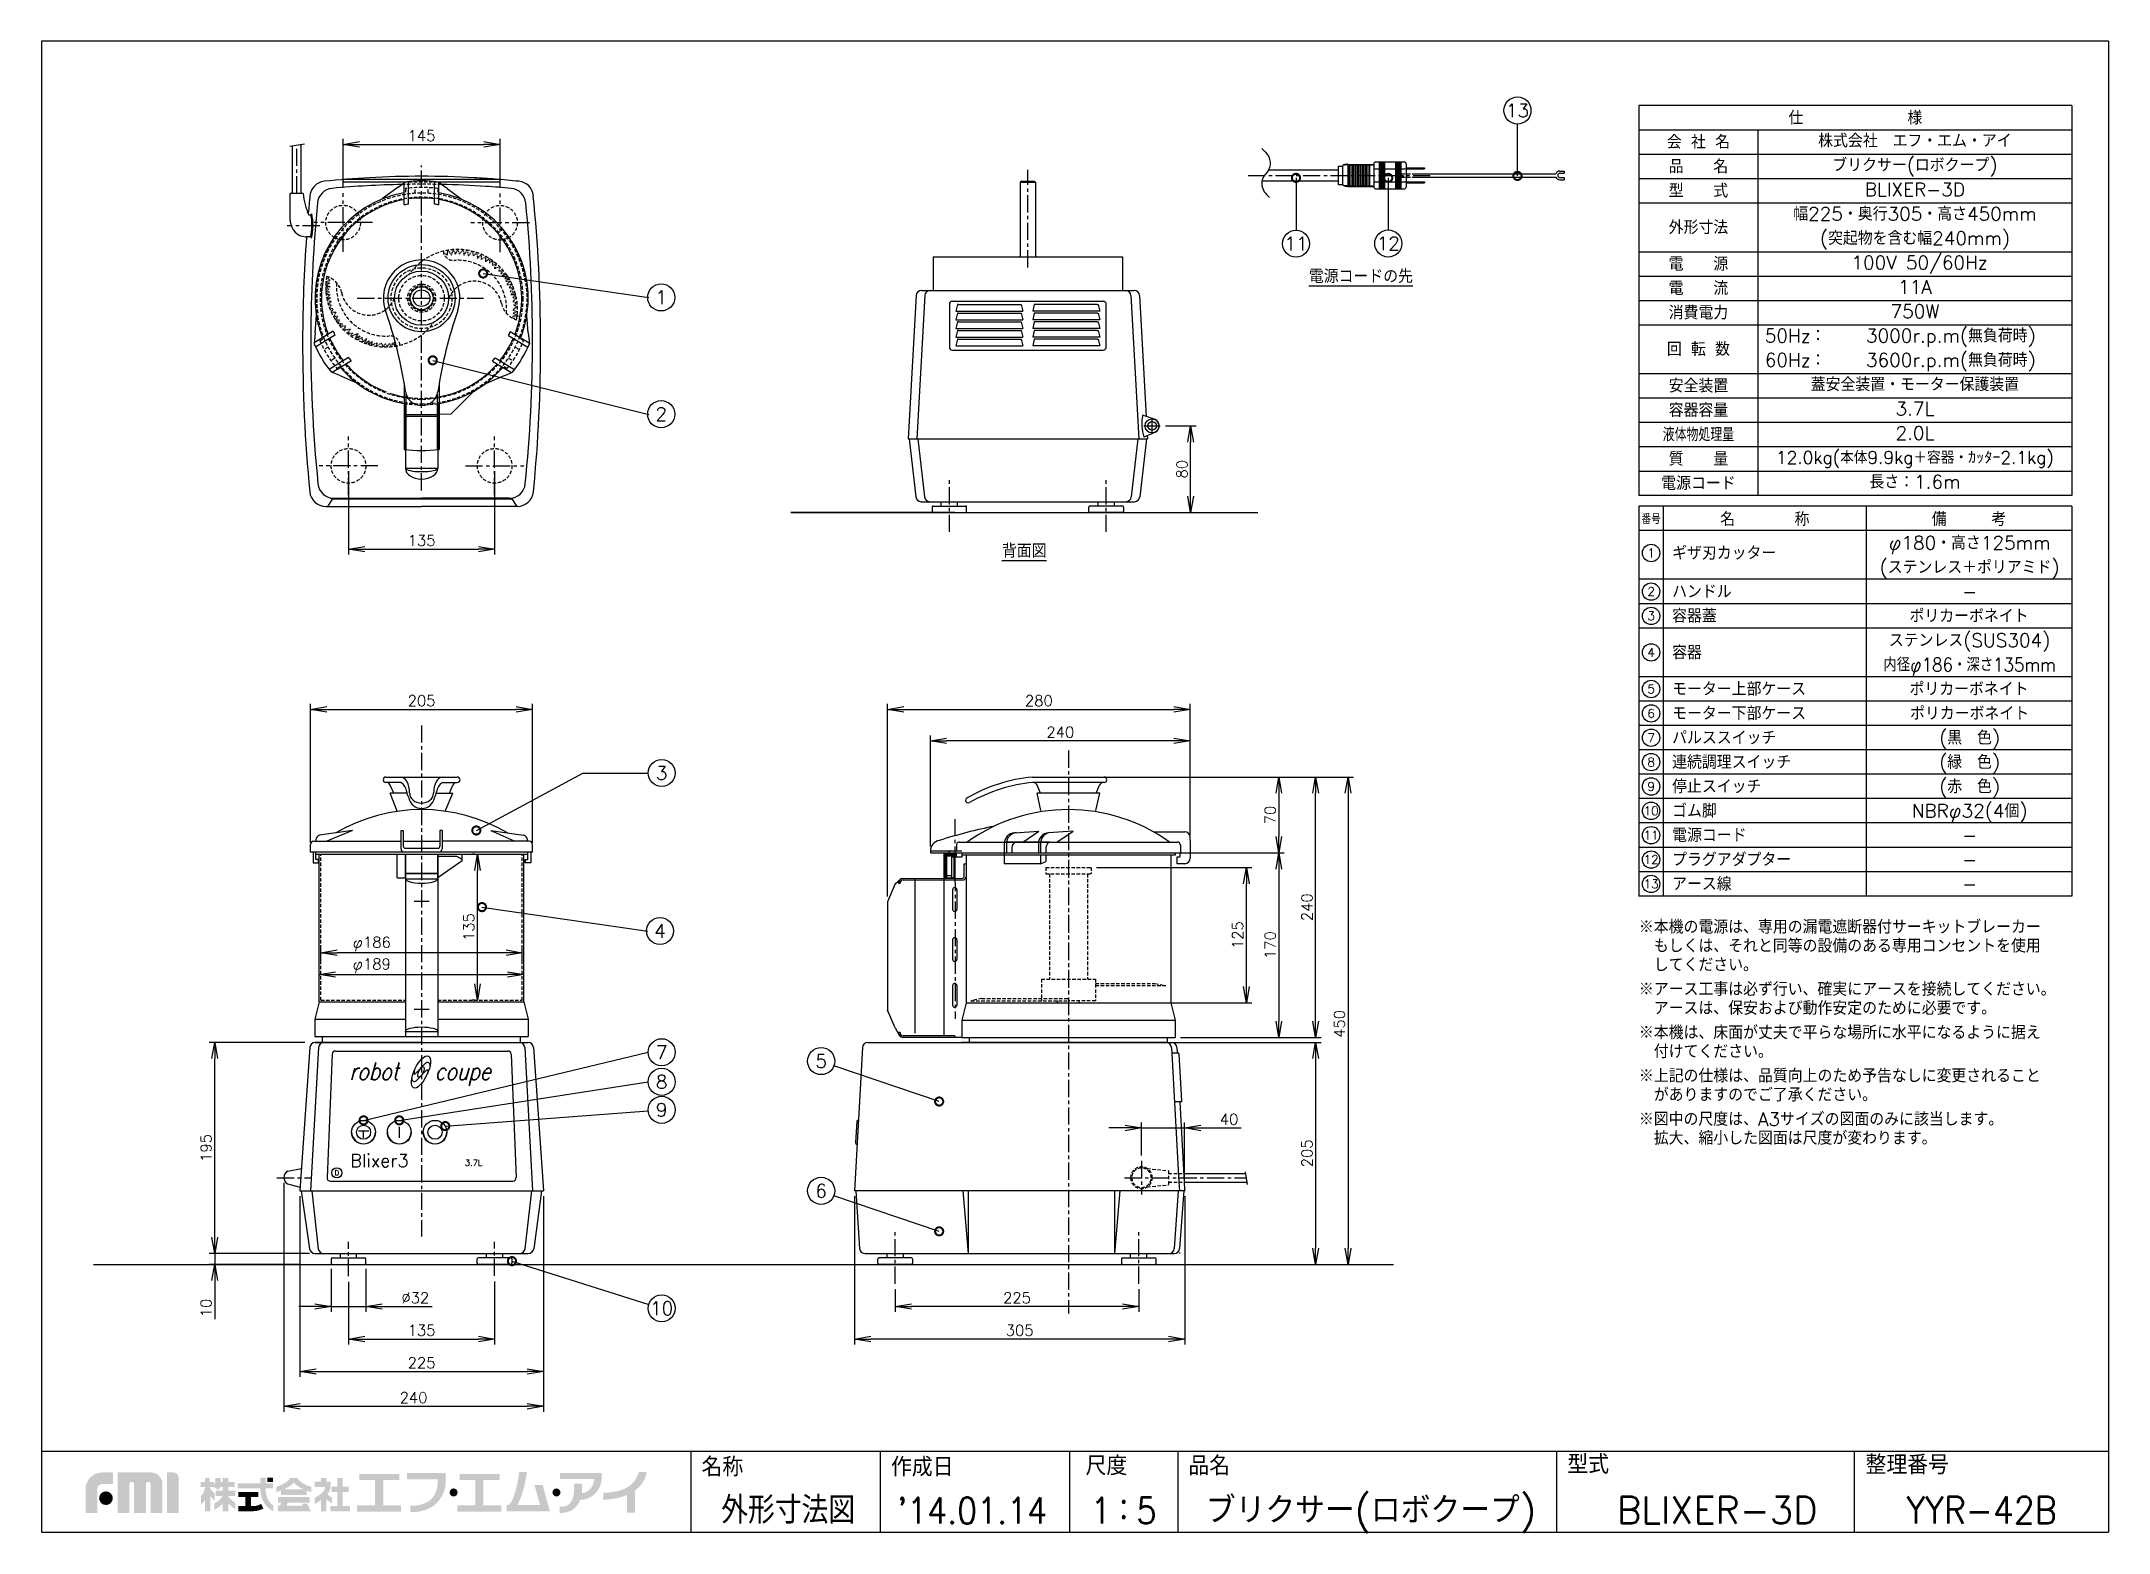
# Model space of a CAD drawing. Extents: x 115 to 2025, y 0 to 1377.
import ezdxf
from ezdxf.enums import TextEntityAlignment as Align

# ---------------------------------------------------------------- set-up
doc = ezdxf.new("R2010")
doc.units = 0
doc.header["$LTSCALE"] = 0.5
doc.header["$PDMODE"] = 3
for name, pattern in [('ACISOTGL', [3, 2, -1]), ('CENTER', [50.8, 31.75, -6.35, 6.35, -6.35]), ('HIDDEN', [9.525, 6.35, -3.175])]:
    doc.linetypes.add(name, pattern=pattern)
doc.layers.get('0').update_dxf_attribs({"linetype": 'CONTINUOUS'})
doc.layers.get('DEFPOINTS').update_dxf_attribs({"linetype": 'CONTINUOUS'})
for name, color, linetype in [('DANMEN', 7, 'CONTINUOUS'), ('kiki-2d2', 7, 'CONTINUOUS'), ('SIYOU', 7, 'CONTINUOUS'), ('SUNPOU', 7, 'CONTINUOUS'), ('WAKU', 7, 'CONTINUOUS')]:
    doc.layers.add(name, color=color, linetype=linetype)
doc.styles.get("Standard").update_dxf_attribs({"font": 'ROMANS', "bigfont": 'EXTFONT.shx'})
doc.dimstyles.get("Standard").update_dxf_attribs({"dimscale": 5, "dimtxt": 2, "dimasz": 3, "dimexe": 1, "dimexo": 1, "dimgap": 0.6, "dimtad": 3, "dimdec": 0, "dimzin": 0, "dimdsep": 46, "dimtxsty": 'STANDARD', "dimblk1": 'OPEN', "dimblk2": 'OPEN', "dimsah": 1, "dimcen": 1.5, "dimclrd": 7, "dimclre": 7, "dimclrt": 7, "dimadec": 0, "dimazin": 0, "dimtfac": 1, "dimtdec": 0, "dimtmove": 0, "dimatfit": 0, "dimldrblk": 'DOTSMALL', "dimfxl": 1, "dimtvp": 1, "dimtolj": 1, "dimtzin": 0, "dimarcsym": 0})

msp = doc.modelspace()

# ---------------------------------------------------------------- texts
at = {"color": 2, "oblique": 15, "width": 0.8}
msp.add_text('robot   coupe', height=16.25, dxfattribs=at).set_placement((399.6, 417.7))
at = {"color": 2}
msp.add_text('Blixer3', height=12, dxfattribs=at).set_placement((400.3, 337.3))
at = {"color": 2, "insert": (506.3, 344.1), "char_height": 5.62, "width": 3.866, "attachment_point": 1}
msp.add_mtext('3.7L', dxfattribs=at)
at = {"layer": 'SIYOU'}
for s, p in [('仕\u3000\u3000\u3000\u3000\u3000\u3000\u3000様', (1791, 1306.2)), ('会 社 名', (1646, 1283.8)), ('品\u3000\u3000名', (1646, 1261.2)), ('型\u3000\u3000式', (1646, 1238.8)), ('外形寸法', (1646, 1205)), ('電\u3000\u3000源', (1646, 1171.2)), ('電\u3000\u3000流', (1646, 1148.8)), ('消費電力', (1646, 1126.2)), ('回 転 数', (1646, 1092.5)), ('安全装置', (1646, 1058.7)), ('容器容量', (1646, 1036.2)), ('質\u3000\u3000量', (1646, 991.2)), ('電源コード', (1646, 968.7))]:
    msp.add_text(s, height=12.5, dxfattribs=at).set_placement(p, align=Align.MIDDLE_CENTER)
at = {"layer": 'SIYOU', "color": 1}
for s, height, p in [('株式会社\u3000エフ・エム・アイ', 12.5, (1846, 1285)), ('ブリクサー(ロボクープ)', 12.5, (1846, 1262.5)), ('BLIXER-3D', 12.5, (1846, 1240)), ('幅225・奥行305・高さ450mm', 12.5, (1846, 1217.5)), ('(突起物を含む幅240mm)', 12.5, (1846, 1195)), (' 100V 50/60Hz', 12.5, (1846, 1172.5)), ('11A', 12.5, (1846, 1150)), ('750W', 12.5, (1846, 1127.5)), ('3000r.p.m(無負荷時)', 12.5, (1879.2, 1105)), ('3600r.p.m(無負荷時)', 12.5, (1879.2, 1082.5)), ('蓋安全装置・モーター保護装置', 12.5, (1846, 1060)), ('3.7L', 12.5, (1846, 1037.5)), ('2.0L', 12.5, (1846, 1015)), ('12.0kg(本体9.9kg＋容器・ｶｯﾀｰ2.1kg)', 11.5, (1846, 992.5)), ('長さ：1.6m', 12.5, (1846, 970)), ('φ180・高さ125mm', 12.5, (1896.5, 913.7)), ('(ステンレス＋ポリアミド)', 12.5, (1896.5, 891.2)), ('-', 12.5, (1896.5, 868.7)), ('ポリカーボネイト', 12.5, (1896, 846.2)), ('ステンレス(SUS304)', 12.5, (1896.5, 823.7)), ('ポリカーボネイト', 12.5, (1896, 778.7)), ('ポリカーボネイト', 12.5, (1896.5, 756.2)), ('(黒\u3000色)', 12.5, (1896.5, 733.7)), ('(緑\u3000色)', 12.5, (1896.5, 711.2)), ('(赤\u3000色)', 12.5, (1896.5, 688.7)), ('NBRφ32(4個)', 12.5, (1896.5, 666.2)), ('-', 12.5, (1896.5, 643.7)), ('-', 12.5, (1896.5, 621.2)), ('-', 12.5, (1896.5, 598.7))]:
    msp.add_text(s, height=height, dxfattribs=at).set_placement(p, align=Align.MIDDLE_CENTER)
for s, p in [('%%U電源コードの先', (1286, 1153.6)), ('%%U背面図', (1002.5, 900)), ('※本機の電源は、専用の漏電遮断器付サーキットブレーカー ', (1591, 552.8)), ('\u3000もしくは、それと同等の設備のある専用コンセントを使用', (1591, 535.3)), ('\u3000してください。', (1591, 517.8)), ('※アース工事は必ず行い、確実にアースを接続してください。', (1591, 495.3)), ('\u3000アースは、保安および動作安定のために必要です。', (1591, 477.8)), ('※本機は、床面が丈夫で平らな場所に水平になるように据え', (1591, 455.3)), ('\u3000付けてください。', (1591, 437.8)), ('※上記の仕様は、品質向上のため予告なしに変更されること', (1591, 415.3)), ('\u3000がありますのでご了承ください。', (1591, 397.8)), ('※図中の尺度は、A3サイズの図面のみに該当します。', (1591, 375.3)), ('\u3000拡大、縮小した図面は尺度が変わります。', (1591, 357.8))]:
    msp.add_text(s, height=12.5, dxfattribs=at).set_placement(p)
for s, p in [('50Hz：', (1707.3, 1105)), ('60Hz：', (1707.3, 1082.5))]:
    msp.add_text(s, height=12.5, dxfattribs=at).set_placement(p, align=Align.MIDDLE_LEFT)
at = {"layer": 'SIYOU', "width": 0.8}
msp.add_text('液体物処理量', height=12.5, dxfattribs=at).set_placement((1646, 1013.7), align=Align.MIDDLE_CENTER)
at = {"layer": 'SIYOU'}
for s, height, p in [('番号', 8.04, (1602.3, 936.2)), ('名\u3000\u3000\u3000\u3000称', 12.5, (1707.3, 936.2)), ('備\u3000\u3000\u3000考', 12.5, (1896, 936.2)), ('1', 8.04, (1602.3, 904.3)), ('2', 8.04, (1602.3, 868.7)), ('3', 8.04, (1602.3, 846.2)), ('4', 8.04, (1602.3, 812.5)), ('5', 8.04, (1602.3, 778.7)), ('6', 8.04, (1602.3, 756.2)), ('7', 8.04, (1602.3, 733.7)), ('8', 8.04, (1602.3, 711.2)), ('9', 8.04, (1602.3, 688.7)), ('10', 8.04, (1602.3, 666.2)), ('11', 8.04, (1602.3, 643.7)), ('12', 8.04, (1602.3, 621.2)), ('13', 8.04, (1602.3, 598.7))]:
    msp.add_text(s, height=height, dxfattribs=at).set_placement(p, align=Align.MIDDLE)
for s, p in [('ギザ刃カッター', (1621.7, 904.3)), ('ハンドル', (1621.7, 868.7)), ('容器蓋', (1621.7, 846.2)), ('容器', (1621.7, 812.5)), ('モーター上部ケース', (1621.7, 778.7)), ('モーター下部ケース', (1621.7, 756.2)), ('パルススイッチ', (1621.7, 733.7)), ('連続調理スイッチ', (1621.7, 711.2)), ('停止スイッチ', (1621.7, 688.7)), ('ゴム脚', (1621.7, 666.2)), ('電源コード', (1621.7, 643.7)), ('プラグアダプター', (1621.7, 621.2)), ('アース線', (1621.7, 598.7))]:
    msp.add_text(s, height=12.5, dxfattribs=at).set_placement(p, align=Align.MIDDLE_LEFT)
at = {"layer": 'SIYOU', "color": 1, "width": 0.9}
msp.add_text('内径φ186・深さ135mm', height=12.5, dxfattribs=at).set_placement((1896.5, 801.2), align=Align.MIDDLE_CENTER)
at = {"layer": 'SUNPOU'}
for s, p in [('13', (1478.8, 1312.9)), ('11', (1274.2, 1189.9)), ('12', (1359.4, 1190.1)), ('5', (835.5, 435.1)), ('6', (835.5, 315.3))]:
    msp.add_text(s, height=12.5, dxfattribs=at).set_placement(p, align=Align.MIDDLE)
for s, p in [('1', (687.7, 1140.3)), ('2', (687.7, 1032.5)), ('3', (688.1, 701.1)), ('4', (686.6, 555.3)), ('7', (688.1, 443.3)), ('8', (688.1, 416)), ('9', (688.1, 390.1)), ('10', (688.1, 206.8))]:
    msp.add_text(s, height=12.5, rotation=360, dxfattribs=at).set_placement(p, align=Align.MIDDLE)
at = {"layer": 'SUNPOU', "color": 2}
msp.add_text('D', height=4.69, dxfattribs=at).set_placement((388, 332), align=Align.MIDDLE)
at = {"layer": 'WAKU'}
for s, p in [('名称', (725, 51.6)), ('作成日', (900, 51.6)), ('尺度', (1079.8, 52.7)), ('品名', (1174.8, 52.7)), ('型式', (1524.9, 54)), ('整理番号', (1800.4, 53.6))]:
    msp.add_text(s, height=17.5, dxfattribs=at).set_placement(p)
at = {"layer": 'WAKU', "color": 1, "width": 0.9}
for s, height, p in [('外形寸法図', 25, (805, 8)), ("'14.01.14", 24, (975, 8)), ('1：5', 24, (1115, 8)), ('YYR-42B', 25, (1907.5, 8))]:
    msp.add_text(s, height=height, dxfattribs=at).set_placement(p, align=Align.CENTER)
at = {"layer": 'WAKU', "color": 1}
for s, p in [('ブリクサー(ロボクープ)', (1343.4, 18.7)), ('BLIXER-3D', (1663.3, 20.5))]:
    msp.add_text(s, height=25, dxfattribs=at).set_placement(p, align=Align.MIDDLE)

# ---------------------------------------------------------------- blocks, each defined once
blk = doc.blocks.new('_DotSmall')
at = {"color": 0, "linetype": 'ByBlock', "const_width": 0.5}
blk.add_lwpolyline([(-0.0625, 0, 1), (0.0625, 0, 1)], format="xyb", close=True, dxfattribs=at)
blk = doc.blocks.new('_OPEN')
at = {"color": 0, "linetype": 'ByBlock'}
for p, q in [((-1, 0.17), (0, 0)), ((0, 0), (-1, -0.17)), ((0, 0), (-1, 0))]:
    blk.add_line(p, q, dxfattribs=at)
blk = doc.blocks.new('*D2')
at = {"layer": 'DEFPOINTS', "color": 0}
for p in [(398.8, 236.4), (533.8, 236.7), (533.8, 178.5)]:
    blk.add_point(p, dxfattribs=at)
at = {"layer": 'SUNPOU', "color": 7, "lineweight": -2}
for p, q in [((398.8, 231.4), (398.8, 173.5)), ((533.8, 231.7), (533.8, 173.5)), ((413.8, 178.5), (518.8, 178.5))]:
    blk.add_line(p, q, dxfattribs=at)
at = {"layer": 'SUNPOU', "color": 7, "lineweight": -2, "xscale": 15, "yscale": 15, "zscale": 15, "rotation": 180}
blk.add_blockref('_OPEN', (398.8, 178.5), dxfattribs=at)
at = {"layer": 'SUNPOU', "color": 7, "lineweight": -2, "xscale": 15, "yscale": 15, "zscale": 15}
blk.add_blockref('_OPEN', (533.8, 178.5), dxfattribs=at)
at = {"layer": 'SUNPOU', "color": 7, "insert": (466.3, 186.5), "char_height": 10, "attachment_point": 5}
blk.add_mtext('\\A1;135', dxfattribs=at)
blk = doc.blocks.new('*D3')
at = {"layer": 'DEFPOINTS', "color": 0}
for p in [(382.8, 248.4), (414.8, 248.4), (414.8, 208.5)]:
    blk.add_point(p, dxfattribs=at)
at = {"layer": 'SUNPOU', "color": 7, "lineweight": -2}
for p, q in [((382.8, 243.4), (382.8, 203.5)), ((414.8, 243.4), (414.8, 203.5)), ((367.8, 208.5), (352.8, 208.5)), ((382.8, 208.5), (414.8, 208.5)), ((429.8, 208.5), (476.1, 208.5))]:
    blk.add_line(p, q, dxfattribs=at)
at = {"layer": 'SUNPOU', "color": 7, "lineweight": -2, "xscale": 15, "yscale": 15, "zscale": 15}
blk.add_blockref('_OPEN', (382.8, 208.5), dxfattribs=at)
at = {"layer": 'SUNPOU', "color": 7, "lineweight": -2, "xscale": 15, "yscale": 15, "zscale": 15, "rotation": 180}
blk.add_blockref('_OPEN', (414.8, 208.5), dxfattribs=at)
at = {"layer": 'SUNPOU', "color": 7, "insert": (460.5, 216.5), "char_height": 10, "attachment_point": 5}
blk.add_mtext('\\A1;%%C32', dxfattribs=at)
blk = doc.blocks.new('*D4')
at = {"layer": 'DEFPOINTS', "color": 0}
for p in [(367.8, 257.4), (275.2, 247.4), (358.4, 247.4)]:
    blk.add_point(p, dxfattribs=at)
at = {"layer": 'SUNPOU', "color": 7, "lineweight": -2}
for p, q in [((275.2, 272.4), (275.2, 287.4)), ((362.8, 257.4), (270.2, 257.4)), ((275.2, 257.4), (275.2, 247.4)), ((353.4, 247.4), (270.2, 247.4)), ((275.2, 232.4), (275.2, 196.7))]:
    blk.add_line(p, q, dxfattribs=at)
at = {"layer": 'SUNPOU', "color": 7, "lineweight": -2, "xscale": 15, "yscale": 15, "zscale": 15}
for p, rotation in [((275.2, 257.4), 270), ((275.2, 247.4), 90)]:
    blk.add_blockref('_OPEN', p, dxfattribs=dict(at, rotation=rotation))
at = {"layer": 'SUNPOU', "color": 7, "insert": (267.2, 207.1), "char_height": 10, "attachment_point": 5, "rotation": 90}
blk.add_mtext('\\A1;10', dxfattribs=at)
blk = doc.blocks.new('*D5')
at = {"layer": 'DEFPOINTS', "color": 0}
for p in [(275.2, 452.4), (363.3, 452.4), (367.8, 257.4)]:
    blk.add_point(p, dxfattribs=at)
at = {"layer": 'SUNPOU', "color": 7, "lineweight": -2}
for p, q in [((358.3, 452.4), (270.2, 452.4)), ((275.2, 272.4), (275.2, 437.4)), ((362.8, 257.4), (270.2, 257.4))]:
    blk.add_line(p, q, dxfattribs=at)
at = {"layer": 'SUNPOU', "color": 7, "lineweight": -2, "xscale": 15, "yscale": 15, "zscale": 15}
for p, rotation in [((275.2, 452.4), 90), ((275.2, 257.4), 270)]:
    blk.add_blockref('_OPEN', p, dxfattribs=dict(at, rotation=rotation))
at = {"layer": 'SUNPOU', "color": 7, "insert": (267.2, 354.9), "char_height": 10, "attachment_point": 5, "rotation": 90}
blk.add_mtext('\\A1;195', dxfattribs=at)
blk = doc.blocks.new('*D7')
at = {"layer": 'DEFPOINTS', "color": 0}
for p in [(903.9, 229.5), (1128.9, 229.5), (903.9, 208.5)]:
    blk.add_point(p, dxfattribs=at)
at = {"layer": 'SUNPOU', "color": 7, "lineweight": -2}
for p, q in [((903.9, 224.5), (903.9, 203.5)), ((1128.9, 224.5), (1128.9, 203.5)), ((1113.9, 208.5), (918.9, 208.5))]:
    blk.add_line(p, q, dxfattribs=at)
at = {"layer": 'SUNPOU', "color": 7, "lineweight": -2, "xscale": 15, "yscale": 15, "zscale": 15, "rotation": 180}
blk.add_blockref('_OPEN', (903.9, 208.5), dxfattribs=at)
at = {"layer": 'SUNPOU', "color": 7, "lineweight": -2, "xscale": 15, "yscale": 15, "zscale": 15}
blk.add_blockref('_OPEN', (1128.9, 208.5), dxfattribs=at)
at = {"layer": 'SUNPOU', "color": 7, "insert": (1016.4, 216.5), "char_height": 10, "attachment_point": 5}
blk.add_mtext('\\A1;225', dxfattribs=at)
blk = doc.blocks.new('*D8')
at = {"layer": 'DEFPOINTS', "color": 0}
for p in [(1131.4, 373.4), (1131.4, 343), (1171.3, 316.4)]:
    blk.add_point(p, dxfattribs=at)
at = {"layer": 'SUNPOU', "color": 7, "lineweight": -2}
for p, q in [((1116.4, 373.4), (1101.4, 373.4)), ((1131.4, 348), (1131.4, 378.4)), ((1131.4, 373.4), (1171.3, 373.4)), ((1171.3, 321.4), (1171.3, 378.4)), ((1186.3, 373.4), (1223.5, 373.4))]:
    blk.add_line(p, q, dxfattribs=at)
at = {"layer": 'SUNPOU', "color": 7, "lineweight": -2, "xscale": 15, "yscale": 15, "zscale": 15}
blk.add_blockref('_OPEN', (1131.4, 373.4), dxfattribs=at)
at = {"layer": 'SUNPOU', "color": 7, "lineweight": -2, "xscale": 15, "yscale": 15, "zscale": 15, "rotation": 180}
blk.add_blockref('_OPEN', (1171.3, 373.4), dxfattribs=at)
at = {"layer": 'SUNPOU', "color": 7, "insert": (1212.4, 381.4), "char_height": 10, "attachment_point": 5}
blk.add_mtext('\\A1;40', dxfattribs=at)
blk = doc.blocks.new('*D9')
at = {"layer": 'DEFPOINTS', "color": 0}
for p in [(866.4, 315.4), (1171.4, 315.4), (866.4, 178.5)]:
    blk.add_point(p, dxfattribs=at)
at = {"layer": 'SUNPOU', "color": 7, "lineweight": -2}
for p, q in [((866.4, 310.4), (866.4, 173.5)), ((1171.4, 310.4), (1171.4, 173.5)), ((1156.4, 178.5), (881.4, 178.5))]:
    blk.add_line(p, q, dxfattribs=at)
at = {"layer": 'SUNPOU', "color": 7, "lineweight": -2, "xscale": 15, "yscale": 15, "zscale": 15, "rotation": 180}
blk.add_blockref('_OPEN', (866.4, 178.5), dxfattribs=at)
at = {"layer": 'SUNPOU', "color": 7, "lineweight": -2, "xscale": 15, "yscale": 15, "zscale": 15}
blk.add_blockref('_OPEN', (1171.4, 178.5), dxfattribs=at)
at = {"layer": 'SUNPOU', "color": 7, "insert": (1018.9, 186.5), "char_height": 10, "attachment_point": 5}
blk.add_mtext('\\A1;305', dxfattribs=at)
blk = doc.blocks.new('*D10')
at = {"layer": 'DEFPOINTS', "color": 0}
for p in [(1148.7, 1021.7), (1176.8, 1021.7), (1156.5, 941.7)]:
    blk.add_point(p, dxfattribs=at)
at = {"layer": 'SUNPOU', "color": 7, "lineweight": -2}
for p, q in [((1153.7, 1021.7), (1181.8, 1021.7)), ((1176.8, 956.7), (1176.8, 1006.7)), ((1161.5, 941.7), (1181.8, 941.7))]:
    blk.add_line(p, q, dxfattribs=at)
at = {"layer": 'SUNPOU', "color": 7, "lineweight": -2, "xscale": 15, "yscale": 15, "zscale": 15}
for p, rotation in [((1176.8, 1021.7), 90), ((1176.8, 941.7), 270)]:
    blk.add_blockref('_OPEN', p, dxfattribs=dict(at, rotation=rotation))
at = {"layer": 'SUNPOU', "color": 7, "insert": (1168.8, 981.7), "char_height": 10, "attachment_point": 5, "rotation": 90}
blk.add_mtext('\\A1;80', dxfattribs=at)
blk = doc.blocks.new('*D11')
at = {"layer": 'DEFPOINTS', "color": 0}
for p in [(518, 626.2), (520.6, 626.2), (520.6, 491.4)]:
    blk.add_point(p, dxfattribs=at)
at = {"layer": 'SUNPOU', "color": 7, "lineweight": -2}
for p, q in [((515.6, 626.2), (513, 626.2)), ((518, 506.4), (518, 611.2)), ((515.6, 491.4), (513, 491.4))]:
    blk.add_line(p, q, dxfattribs=at)
at = {"layer": 'SUNPOU', "color": 7, "lineweight": -2, "xscale": 15, "yscale": 15, "zscale": 15}
for p, rotation in [((518, 626.2), 90), ((518, 491.4), 270)]:
    blk.add_blockref('_OPEN', p, dxfattribs=dict(at, rotation=rotation))
at = {"layer": 'SUNPOU', "color": 7, "insert": (510, 558.8), "char_height": 10, "attachment_point": 5, "rotation": 90}
blk.add_mtext('\\A1;135', dxfattribs=at)
blk = doc.blocks.new('*D12')
at = {"layer": 'DEFPOINTS', "color": 0}
for p in [(1154.1, 452.4), (1154.1, 247.4), (1292.3, 247.4)]:
    blk.add_point(p, dxfattribs=at)
at = {"layer": 'SUNPOU', "color": 7, "lineweight": -2}
for p, q in [((1159.1, 452.4), (1297.3, 452.4)), ((1292.3, 437.4), (1292.3, 262.4)), ((1159.1, 247.4), (1297.3, 247.4))]:
    blk.add_line(p, q, dxfattribs=at)
at = {"layer": 'SUNPOU', "color": 7, "lineweight": -2, "xscale": 15, "yscale": 15, "zscale": 15}
for p, rotation in [((1292.3, 452.4), 90), ((1292.3, 247.4), 270)]:
    blk.add_blockref('_OPEN', p, dxfattribs=dict(at, rotation=rotation))
at = {"layer": 'SUNPOU', "color": 7, "insert": (1284.3, 349.9), "char_height": 10, "attachment_point": 5, "rotation": 90}
blk.add_mtext('\\A1;205', dxfattribs=at)
blk = doc.blocks.new('*D13')
at = {"layer": 'DEFPOINTS', "color": 0}
for p in [(1091.4, 697.4), (1167.4, 627.4), (1258.3, 627.4)]:
    blk.add_point(p, dxfattribs=at)
at = {"layer": 'SUNPOU', "color": 7, "lineweight": -2}
for p, q in [((1096.4, 697.4), (1263.3, 697.4)), ((1258.3, 682.4), (1258.3, 642.4)), ((1172.4, 627.4), (1263.3, 627.4))]:
    blk.add_line(p, q, dxfattribs=at)
at = {"layer": 'SUNPOU', "color": 7, "lineweight": -2, "xscale": 15, "yscale": 15, "zscale": 15}
for p, rotation in [((1258.3, 697.4), 90), ((1258.3, 627.4), 270)]:
    blk.add_blockref('_OPEN', p, dxfattribs=dict(at, rotation=rotation))
at = {"layer": 'SUNPOU', "color": 7, "insert": (1250.3, 662.4), "char_height": 10, "attachment_point": 5, "rotation": 90}
blk.add_mtext('\\A1;70', dxfattribs=at)
blk = doc.blocks.new('*D14')
at = {"layer": 'DEFPOINTS', "color": 0}
for p in [(1162.4, 627.4), (1162.4, 456.9), (1258.3, 456.9)]:
    blk.add_point(p, dxfattribs=at)
at = {"layer": 'SUNPOU', "color": 7, "lineweight": -2}
for p, q in [((1167.4, 627.4), (1263.3, 627.4)), ((1258.3, 612.4), (1258.3, 471.9)), ((1167.4, 456.9), (1263.3, 456.9))]:
    blk.add_line(p, q, dxfattribs=at)
at = {"layer": 'SUNPOU', "color": 7, "lineweight": -2, "xscale": 15, "yscale": 15, "zscale": 15}
for p, rotation in [((1258.3, 627.4), 90), ((1258.3, 456.9), 270)]:
    blk.add_blockref('_OPEN', p, dxfattribs=dict(at, rotation=rotation))
at = {"layer": 'SUNPOU', "color": 7, "insert": (1250.3, 542.2), "char_height": 10, "attachment_point": 5, "rotation": 90}
blk.add_mtext('\\A1;170', dxfattribs=at)
blk = doc.blocks.new('*D15')
at = {"layer": 'DEFPOINTS', "color": 0}
for p in [(1210.3, 697.4), (1292.3, 697.4), (1210.3, 456.9)]:
    blk.add_point(p, dxfattribs=at)
at = {"layer": 'SUNPOU', "color": 7, "lineweight": -2}
for p, q in [((1215.3, 697.4), (1297.3, 697.4)), ((1292.3, 471.9), (1292.3, 682.4)), ((1215.3, 456.9), (1297.3, 456.9))]:
    blk.add_line(p, q, dxfattribs=at)
at = {"layer": 'SUNPOU', "color": 7, "lineweight": -2, "xscale": 15, "yscale": 15, "zscale": 15}
for p, rotation in [((1292.3, 697.4), 90), ((1292.3, 456.9), 270)]:
    blk.add_blockref('_OPEN', p, dxfattribs=dict(at, rotation=rotation))
at = {"layer": 'SUNPOU', "color": 7, "insert": (1284.3, 577.2), "char_height": 10, "attachment_point": 5, "rotation": 90}
blk.add_mtext('\\A1;240', dxfattribs=at)
blk = doc.blocks.new('*D16')
at = {"layer": 'DEFPOINTS', "color": 0}
for p in [(1087.5, 697.4), (1087.5, 247.4), (1322.3, 247.4)]:
    blk.add_point(p, dxfattribs=at)
at = {"layer": 'SUNPOU', "color": 7, "lineweight": -2}
for p, q in [((1092.5, 697.4), (1327.3, 697.4)), ((1322.3, 682.4), (1322.3, 262.4)), ((1092.5, 247.4), (1327.3, 247.4))]:
    blk.add_line(p, q, dxfattribs=at)
at = {"layer": 'SUNPOU', "color": 7, "lineweight": -2, "xscale": 15, "yscale": 15, "zscale": 15}
for p, rotation in [((1322.3, 697.4), 90), ((1322.3, 247.4), 270)]:
    blk.add_blockref('_OPEN', p, dxfattribs=dict(at, rotation=rotation))
at = {"layer": 'SUNPOU', "color": 7, "insert": (1314.3, 469.4), "char_height": 10, "attachment_point": 5, "rotation": 90}
blk.add_mtext('\\A1;450', dxfattribs=at)
blk = doc.blocks.new('*D17')
at = {"layer": 'DEFPOINTS', "color": 0}
for p in [(568.8, 759.9), (363.8, 631.7), (568.8, 631.7)]:
    blk.add_point(p, dxfattribs=at)
at = {"layer": 'SUNPOU', "color": 7, "lineweight": -2}
for p, q in [((363.8, 636.7), (363.8, 764.9)), ((568.8, 636.7), (568.8, 764.9)), ((378.8, 759.9), (553.8, 759.9))]:
    blk.add_line(p, q, dxfattribs=at)
at = {"layer": 'SUNPOU', "color": 7, "lineweight": -2, "xscale": 15, "yscale": 15, "zscale": 15, "rotation": 180}
blk.add_blockref('_OPEN', (363.8, 759.9), dxfattribs=at)
at = {"layer": 'SUNPOU', "color": 7, "lineweight": -2, "xscale": 15, "yscale": 15, "zscale": 15}
blk.add_blockref('_OPEN', (568.8, 759.9), dxfattribs=at)
at = {"layer": 'SUNPOU', "color": 7, "insert": (466.3, 767.9), "char_height": 10, "attachment_point": 5}
blk.add_mtext('\\A1;205', dxfattribs=at)
blk = doc.blocks.new('*D18')
at = {"layer": 'DEFPOINTS', "color": 0}
for p in [(1176.4, 759.9), (1176.4, 638.8), (896.9, 582.2)]:
    blk.add_point(p, dxfattribs=at)
at = {"layer": 'SUNPOU', "color": 7, "lineweight": -2}
for p, q in [((896.9, 587.2), (896.9, 764.9)), ((1176.4, 643.8), (1176.4, 764.9)), ((911.9, 759.9), (1161.4, 759.9))]:
    blk.add_line(p, q, dxfattribs=at)
at = {"layer": 'SUNPOU', "color": 7, "lineweight": -2, "xscale": 15, "yscale": 15, "zscale": 15, "rotation": 180}
blk.add_blockref('_OPEN', (896.9, 759.9), dxfattribs=at)
at = {"layer": 'SUNPOU', "color": 7, "lineweight": -2, "xscale": 15, "yscale": 15, "zscale": 15}
blk.add_blockref('_OPEN', (1176.4, 759.9), dxfattribs=at)
at = {"layer": 'SUNPOU', "color": 7, "insert": (1036.6, 767.9), "char_height": 10, "attachment_point": 5}
blk.add_mtext('\\A1;280', dxfattribs=at)
blk = doc.blocks.new('*D19')
at = {"layer": 'DEFPOINTS', "color": 0}
for p in [(936.4, 730.9), (1176.4, 640.3), (936.4, 628.4)]:
    blk.add_point(p, dxfattribs=at)
at = {"layer": 'SUNPOU', "color": 7, "lineweight": -2}
for p, q in [((936.4, 633.4), (936.4, 735.9)), ((1161.4, 730.9), (951.4, 730.9)), ((1176.4, 645.3), (1176.4, 735.9))]:
    blk.add_line(p, q, dxfattribs=at)
at = {"layer": 'SUNPOU', "color": 7, "lineweight": -2, "xscale": 15, "yscale": 15, "zscale": 15, "rotation": 180}
blk.add_blockref('_OPEN', (936.4, 730.9), dxfattribs=at)
at = {"layer": 'SUNPOU', "color": 7, "lineweight": -2, "xscale": 15, "yscale": 15, "zscale": 15}
blk.add_blockref('_OPEN', (1176.4, 730.9), dxfattribs=at)
at = {"layer": 'SUNPOU', "color": 7, "insert": (1056.4, 738.9), "char_height": 10, "attachment_point": 5}
blk.add_mtext('\\A1;240', dxfattribs=at)
blk = doc.blocks.new('*D20')
at = {"layer": 'DEFPOINTS', "color": 0}
for p in [(398.8, 984.8), (533.8, 984.8), (533.8, 907.9)]:
    blk.add_point(p, dxfattribs=at)
at = {"layer": 'SUNPOU', "color": 7, "lineweight": -2}
for p, q in [((398.8, 979.8), (398.8, 902.9)), ((533.8, 979.8), (533.8, 902.9)), ((413.8, 907.9), (518.8, 907.9))]:
    blk.add_line(p, q, dxfattribs=at)
at = {"layer": 'SUNPOU', "color": 7, "lineweight": -2, "xscale": 15, "yscale": 15, "zscale": 15, "rotation": 180}
blk.add_blockref('_OPEN', (398.8, 907.9), dxfattribs=at)
at = {"layer": 'SUNPOU', "color": 7, "lineweight": -2, "xscale": 15, "yscale": 15, "zscale": 15}
blk.add_blockref('_OPEN', (533.8, 907.9), dxfattribs=at)
at = {"layer": 'SUNPOU', "color": 7, "insert": (466.3, 915.9), "char_height": 10, "attachment_point": 5}
blk.add_mtext('\\A1;135', dxfattribs=at)
blk = doc.blocks.new('*D21')
at = {"layer": 'DEFPOINTS', "color": 0}
for p in [(538.8, 1281.6), (393.8, 1236.5), (538.8, 1236.4)]:
    blk.add_point(p, dxfattribs=at)
at = {"layer": 'SUNPOU', "color": 7, "lineweight": -2}
for p, q in [((393.8, 1241.5), (393.8, 1286.6)), ((408.8, 1281.6), (523.8, 1281.6)), ((538.8, 1241.4), (538.8, 1286.6))]:
    blk.add_line(p, q, dxfattribs=at)
at = {"layer": 'SUNPOU', "color": 7, "lineweight": -2, "xscale": 15, "yscale": 15, "zscale": 15, "rotation": 180}
blk.add_blockref('_OPEN', (393.8, 1281.6), dxfattribs=at)
at = {"layer": 'SUNPOU', "color": 7, "lineweight": -2, "xscale": 15, "yscale": 15, "zscale": 15}
blk.add_blockref('_OPEN', (538.8, 1281.6), dxfattribs=at)
at = {"layer": 'SUNPOU', "color": 7, "insert": (466.3, 1289.6), "char_height": 10, "attachment_point": 5}
blk.add_mtext('\\A1;145', dxfattribs=at)
blk = doc.blocks.new('*D22')
at = {"layer": 'DEFPOINTS', "color": 0}
for p in [(353.8, 315.4), (578.8, 315.4), (578.8, 148.5)]:
    blk.add_point(p, dxfattribs=at)
at = {"layer": 'SUNPOU', "color": 7, "lineweight": -2}
for p, q in [((353.8, 310.4), (353.8, 143.5)), ((578.8, 310.4), (578.8, 143.5)), ((368.8, 148.5), (563.8, 148.5))]:
    blk.add_line(p, q, dxfattribs=at)
at = {"layer": 'SUNPOU', "color": 7, "lineweight": -2, "xscale": 15, "yscale": 15, "zscale": 15, "rotation": 180}
blk.add_blockref('_OPEN', (353.8, 148.5), dxfattribs=at)
at = {"layer": 'SUNPOU', "color": 7, "lineweight": -2, "xscale": 15, "yscale": 15, "zscale": 15}
blk.add_blockref('_OPEN', (578.8, 148.5), dxfattribs=at)
at = {"layer": 'SUNPOU', "color": 7, "insert": (466.3, 156.5), "char_height": 10, "attachment_point": 5}
blk.add_mtext('\\A1;225', dxfattribs=at)
blk = doc.blocks.new('*D23')
at = {"layer": 'DEFPOINTS', "color": 0}
for p in [(339, 327.8), (578.8, 315.4), (578.8, 116.4)]:
    blk.add_point(p, dxfattribs=at)
at = {"layer": 'SUNPOU', "color": 7, "lineweight": -2}
for p, q in [((339, 322.8), (339, 111.4)), ((578.8, 310.4), (578.8, 111.4)), ((354, 116.4), (563.8, 116.4))]:
    blk.add_line(p, q, dxfattribs=at)
at = {"layer": 'SUNPOU', "color": 7, "lineweight": -2, "xscale": 15, "yscale": 15, "zscale": 15, "rotation": 180}
blk.add_blockref('_OPEN', (339, 116.4), dxfattribs=at)
at = {"layer": 'SUNPOU', "color": 7, "lineweight": -2, "xscale": 15, "yscale": 15, "zscale": 15}
blk.add_blockref('_OPEN', (578.8, 116.4), dxfattribs=at)
at = {"layer": 'SUNPOU', "color": 7, "insert": (458.9, 124.4), "char_height": 10, "attachment_point": 5}
blk.add_mtext('\\A1;240', dxfattribs=at)
blk = doc.blocks.new('*D24')
at = {"layer": 'DEFPOINTS', "color": 0}
for p in [(371.8, 515.1), (560.8, 515.1), (560.8, 515.1)]:
    blk.add_point(p, dxfattribs=at)
at = {"layer": 'SUNPOU', "color": 7, "lineweight": -2}
blk.add_line((386.8, 515.1), (545.8, 515.1), dxfattribs=at)
at = {"layer": 'SUNPOU', "color": 7, "lineweight": -2, "xscale": 15, "yscale": 15, "zscale": 15, "rotation": 180}
blk.add_blockref('_OPEN', (371.8, 515.1), dxfattribs=at)
at = {"layer": 'SUNPOU', "color": 7, "lineweight": -2, "xscale": 15, "yscale": 15, "zscale": 15}
blk.add_blockref('_OPEN', (560.8, 515.1), dxfattribs=at)
at = {"layer": 'SUNPOU', "color": 7, "insert": (420.3, 523.1), "char_height": 10, "attachment_point": 5}
blk.add_mtext('\\A1;φ189', dxfattribs=at)
blk = doc.blocks.new('*D25')
at = {"layer": 'DEFPOINTS', "color": 0}
for p in [(373.3, 535.2), (373.3, 523.3), (559.3, 523.3)]:
    blk.add_point(p, dxfattribs=at)
at = {"layer": 'SUNPOU', "color": 7, "lineweight": -2}
for p, q in [((373.3, 528.3), (373.3, 540.2)), ((544.3, 535.2), (388.3, 535.2)), ((559.3, 528.3), (559.3, 540.2))]:
    blk.add_line(p, q, dxfattribs=at)
at = {"layer": 'SUNPOU', "color": 7, "lineweight": -2, "xscale": 15, "yscale": 15, "zscale": 15, "rotation": 180}
blk.add_blockref('_OPEN', (373.3, 535.2), dxfattribs=at)
at = {"layer": 'SUNPOU', "color": 7, "lineweight": -2, "xscale": 15, "yscale": 15, "zscale": 15}
blk.add_blockref('_OPEN', (559.3, 535.2), dxfattribs=at)
at = {"layer": 'SUNPOU', "color": 7, "insert": (420.3, 543.2), "char_height": 10, "attachment_point": 5}
blk.add_mtext('\\A1;φ186', dxfattribs=at)
blk = doc.blocks.new('*D26')
at = {"layer": 'DEFPOINTS', "color": 0}
for p in [(1084.9, 613.9), (1228.3, 613.9), (1073.9, 488.9)]:
    blk.add_point(p, dxfattribs=at)
at = {"layer": 'SUNPOU', "color": 7, "lineweight": -2}
for p, q in [((1089.9, 613.9), (1233.3, 613.9)), ((1228.3, 503.9), (1228.3, 598.9)), ((1078.9, 488.9), (1233.3, 488.9))]:
    blk.add_line(p, q, dxfattribs=at)
at = {"layer": 'SUNPOU', "color": 7, "lineweight": -2, "xscale": 15, "yscale": 15, "zscale": 15}
for p, rotation in [((1228.3, 613.9), 90), ((1228.3, 488.9), 270)]:
    blk.add_blockref('_OPEN', p, dxfattribs=dict(at, rotation=rotation))
at = {"layer": 'SUNPOU', "color": 7, "insert": (1220.3, 551.4), "char_height": 10, "attachment_point": 5, "rotation": 90}
blk.add_mtext('\\A1;125', dxfattribs=at)

# ---------------------------------------------------------------- dimensions: what is measured, and where the dimension line sits
at = {"layer": 'SUNPOU'}
for base, p1, p2, picture, middle in [((538.8, 1281.6), (393.8, 1236.5), (538.8, 1236.4), '*D21', (466.3, 1289.6)), ((533.8, 907.9), (398.8, 984.8), (533.8, 984.8), '*D20', (466.3, 915.9)), ((568.8, 759.9), (363.8, 631.7), (568.8, 631.7), '*D17', (466.3, 767.9))]:
    dim = msp.add_linear_dim(base=base, p1=p1, p2=p2, dimstyle='STANDARD', dxfattribs=at)
    dim.commit()
    dim.dimension.update_dxf_attribs({"geometry": picture, "text_midpoint": middle})
at = {"layer": 'SUNPOU', "color": 2}
for base, p1, p2, picture, middle in [((1176.8, 1021.7), (1156.5, 941.7), (1148.7, 1021.7), '*D10', (1168.8, 981.7)), ((275.2, 452.4), (367.8, 257.4), (363.3, 452.4), '*D5', (267.2, 354.9)), ((275.2, 247.4), (367.8, 257.4), (358.4, 247.4), '*D4', (267.2, 207.1))]:
    dim = msp.add_linear_dim(base=base, p1=p1, p2=p2, angle=90, dimstyle='STANDARD', dxfattribs=at)
    dim.commit()
    dim.dimension.update_dxf_attribs({"geometry": picture, "text_midpoint": middle})
at = {"layer": 'SUNPOU'}
dim = msp.add_linear_dim(base=(1176.3581927, 759.9179942), p1=(896.8581927, 582.174215), p2=(1176.3581927, 638.7894316), dimstyle='STANDARD', override={"dimarcsym": 1}, dxfattribs=at)
dim.commit()
dim.dimension.update_dxf_attribs({"geometry": '*D18', "text_midpoint": (1036.6081927, 767.9179942)})
at = {"layer": 'SUNPOU', "color": 2}
dim = msp.add_linear_dim(base=(936.4, 730.9), p1=(1176.4, 640.3), p2=(936.4, 628.4), dimstyle='STANDARD', override={"dimarcsym": 1}, dxfattribs=at)
dim.commit()
dim.dimension.update_dxf_attribs({"geometry": '*D19', "text_midpoint": (1056.4, 738.9)})
at = {"layer": 'SUNPOU'}
dim = msp.add_linear_dim(base=(1322.3, 247.4), p1=(1087.5, 697.4), p2=(1087.5, 247.4), angle=90, dimstyle='STANDARD', override={"dimtmove": 0, "dimarcsym": 1}, dxfattribs=at)
dim.commit()
dim.dimension.update_dxf_attribs({"geometry": '*D16', "text_midpoint": (1322.3, 469.4), "dimtype": 160})
for base, p1, p2, picture, middle in [((1258.3, 627.4), (1091.4, 697.4), (1167.4, 627.4), '*D13', (1250.3, 662.4)), ((518, 626.2), (520.6, 491.4), (520.6, 626.2), '*D11', (510, 558.8)), ((1292.3, 247.4), (1154.1, 452.4), (1154.1, 247.4), '*D12', (1284.3, 349.9))]:
    dim = msp.add_linear_dim(base=base, p1=p1, p2=p2, angle=90, dimstyle='STANDARD', override={"dimarcsym": 1}, dxfattribs=at)
    dim.commit()
    dim.dimension.update_dxf_attribs({"geometry": picture, "text_midpoint": middle})
for base, p1, p2, text, picture, middle in [((1292.3, 697.4), (1210.3, 456.9), (1210.3, 697.4), '240', '*D15', (1284.3, 577.2)), ((1258.3, 456.9), (1162.4, 627.4), (1162.4, 456.9), '170', '*D14', (1250.3, 542.2))]:
    dim = msp.add_linear_dim(base=base, p1=p1, p2=p2, angle=90, text=text, dimstyle='STANDARD', override={"dimtmove": 0, "dimarcsym": 1}, dxfattribs=at)
    dim.commit()
    dim.dimension.update_dxf_attribs({"geometry": picture, "text_midpoint": middle})
at = {"layer": 'SUNPOU', "color": 2}
for base, p1, p2, angle, override, picture, middle in [((1228.3, 613.9), (1073.9, 488.9), (1084.9, 613.9), 90, {"dimtmove": 0, "dimarcsym": 1}, '*D26', (1228.3, 551.4)), ((866.4, 178.5), (1171.4, 315.4), (866.4, 315.4), 180, {"dimtmove": 0}, '*D9', (1018.9, 178.5))]:
    dim = msp.add_linear_dim(base=base, p1=p1, p2=p2, angle=angle, dimstyle='STANDARD', override=override, dxfattribs=at)
    dim.commit()
    dim.dimension.update_dxf_attribs({"geometry": picture, "text_midpoint": middle, "dimtype": 160})
at = {"layer": 'SUNPOU', "color": 7}
for base, p1, p2, text, picture, middle in [((373.3, 535.2), (559.3, 523.3), (373.3, 523.3), 'φ186', '*D25', (420.3, 535.2)), ((560.8, 515.1), (371.8, 515.1), (560.8, 515.1), 'φ189', '*D24', (420.3, 515.1))]:
    dim = msp.add_linear_dim(base=base, p1=p1, p2=p2, text=text, dimstyle='STANDARD', override={"dimarcsym": 1}, dxfattribs=at)
    dim.commit()
    dim.dimension.update_dxf_attribs({"geometry": picture, "text_midpoint": middle, "dimtype": 160})
at = {"layer": 'SUNPOU', "color": 2}
dim = msp.add_linear_dim(base=(1131.4, 373.4), p1=(1171.3, 316.4), p2=(1131.4, 343), angle=180, dimstyle='STANDARD', dxfattribs=at)
dim.commit()
dim.dimension.update_dxf_attribs({"geometry": '*D8', "text_midpoint": (1212.4, 373.4), "dimtype": 160})
at = {"layer": 'SUNPOU', "color": 7}
dim = msp.add_linear_dim(base=(578.8, 116.4), p1=(339, 327.8), p2=(578.8, 315.4), dimstyle='STANDARD', override={"dimarcsym": 1}, dxfattribs=at)
dim.commit()
dim.dimension.update_dxf_attribs({"geometry": '*D23', "text_midpoint": (458.9, 124.4)})
dim = msp.add_linear_dim(base=(578.8, 148.5), p1=(353.8, 315.4), p2=(578.8, 315.4), dimstyle='STANDARD', override={"dimtmove": 0, "dimarcsym": 1}, dxfattribs=at)
dim.commit()
dim.dimension.update_dxf_attribs({"geometry": '*D22', "text_midpoint": (466.3, 148.5), "dimtype": 160})
at = {"layer": 'SUNPOU', "color": 2}
dim = msp.add_linear_dim(base=(414.8, 208.5), p1=(382.8, 248.4), p2=(414.8, 248.4), text='%%C<>', dimstyle='STANDARD', override={"dimtmove": 0}, dxfattribs=at)
dim.commit()
dim.dimension.update_dxf_attribs({"geometry": '*D3', "text_midpoint": (460.5, 208.5), "dimtype": 160})
dim = msp.add_linear_dim(base=(533.8, 178.5), p1=(398.8, 236.4), p2=(533.8, 236.7), dimstyle='STANDARD', override={"dimtmove": 0}, dxfattribs=at)
dim.commit()
dim.dimension.update_dxf_attribs({"geometry": '*D2', "text_midpoint": (466.3, 178.5), "dimtype": 160})
dim = msp.add_linear_dim(base=(903.9, 208.5), p1=(1128.9, 229.5), p2=(903.9, 229.5), angle=180, dimstyle='STANDARD', override={"dimtmove": 0}, dxfattribs=at)
dim.commit()
dim.dimension.update_dxf_attribs({"geometry": '*D7', "text_midpoint": (1016.4, 216.5)})

# ---------------------------------------------------------------- hatches: boundary and pattern name
at = {"layer": 'WAKU'}
h = msp.add_hatch(color=1, dxfattribs=at)
edge = h.paths.add_edge_path()
edge.add_spline(control_points=[(155.8, 17.8), (155.8, 17.8), (155.8, 39.7), (155.8, 39.7), (155.8, 48.3), (162.8, 55.3), (171.4, 55.3), (171.4, 55.3), (181.2, 55.3), (181.2, 55.3), (181.2, 55.3), (181.2, 44.5), (181.2, 44.5), (181.2, 44.5), (171.4, 44.5), (171.4, 44.5), (168.7, 44.5), (166.6, 42.3), (166.6, 39.7), (166.6, 39.7), (166.6, 17.8), (166.6, 17.8), (166.6, 17.8), (155.8, 17.8), (155.8, 17.8)], knot_values=[0, 0, 0, 0, 1, 1, 1, 2, 2, 2, 3, 3, 3, 4, 4, 4, 5, 5, 5, 6, 6, 6, 7, 7, 7, 8, 8, 8, 8], degree=3, periodic=0)
h = msp.add_hatch(color=1, dxfattribs=at)
edge = h.paths.add_edge_path()
edge.add_spline(control_points=[(226.7, 17.8), (226.7, 17.8), (215.9, 17.8), (215.9, 17.8), (215.9, 17.8), (215.9, 44.5), (215.9, 44.5), (215.9, 45.7), (214.9, 46.6), (213.8, 46.6), (212.6, 46.6), (211.7, 45.7), (211.7, 44.5), (211.7, 44.5), (211.7, 17.8), (211.7, 17.8), (211.7, 17.8), (200.6, 17.8), (200.6, 17.8), (200.6, 17.8), (200.6, 44.5), (200.6, 44.5), (200.6, 45.7), (199.7, 46.6), (198.5, 46.6), (197.4, 46.6), (196.4, 45.7), (196.4, 44.5), (196.4, 44.5), (196.4, 17.8), (196.4, 17.8), (196.4, 17.8), (185.4, 17.8), (185.4, 17.8), (185.4, 17.8), (185.4, 55.3), (185.4, 55.3), (185.4, 55.3), (201.2, 55.3), (201.2, 55.3), (201.2, 55.3), (216.1, 55.3), (216.1, 55.3), (222.1, 55.3), (226.9, 50.5), (226.9, 44.5), (226.9, 44.5), (226.9, 43.5), (226.9, 43.5), (226.9, 41.9), (226.9, 17.8), (226.9, 17.8), (226.9, 17.8), (226.7, 17.8), (226.7, 17.8)], knot_values=[0, 0, 0, 0, 1, 1, 1, 2, 2, 2, 3, 3, 3, 4, 4, 4, 5, 5, 5, 6, 6, 6, 7, 7, 7, 8, 8, 8, 9, 9, 9, 10, 10, 10, 11, 11, 11, 12, 12, 12, 13, 13, 13, 14, 14, 14, 15, 15, 15, 16, 16, 16, 17, 17, 17, 18, 18, 18, 18], degree=3, periodic=0)
h = msp.add_hatch(color=1, dxfattribs=at)
edge = h.paths.add_edge_path()
edge.add_spline(control_points=[(231, 17.8), (231, 17.8), (231, 55.3), (231, 55.3), (231, 55.3), (237, 55.3), (237, 55.3), (239.7, 55.3), (241.8, 53.1), (241.8, 50.5), (241.8, 50.5), (241.8, 17.8), (241.8, 17.8), (241.8, 17.8), (231, 17.8), (231, 17.8)], knot_values=[0, 0, 0, 0, 1, 1, 1, 2, 2, 2, 3, 3, 3, 4, 4, 4, 5, 5, 5, 5], degree=3, periodic=0)
h = msp.add_hatch(color=1, dxfattribs=at)
edge = h.paths.add_edge_path(flags=16)
edge.add_spline(control_points=[(294.2, 27.3), (294.2, 27.3), (292.2, 28.6), (290.2, 30.4), (289, 31.4), (288.1, 32.6), (287.7, 33.5), (287.7, 33.5), (287.7, 33.6), (287.7, 33.6), (287.7, 33.6), (294.1, 33.6), (294.1, 33.6), (294.1, 33.6), (294.1, 38.4), (294.1, 38.4), (294.1, 38.4), (287.7, 38.4), (287.7, 38.4), (287.7, 38.4), (287.7, 41.7), (287.7, 41.7), (287.7, 41.7), (293.7, 41.7), (293.7, 41.7), (293.7, 41.7), (293.7, 46.5), (293.7, 46.5), (293.7, 46.5), (287.7, 46.5), (287.7, 46.5), (287.7, 46.5), (287.7, 50.1), (287.7, 50.1), (287.7, 50.1), (282.6, 50.1), (282.6, 50.1), (282.6, 50.1), (282.6, 46.5), (282.6, 46.5), (282.6, 46.5), (280.8, 46.5), (280.8, 46.5), (280.7, 48.6), (280.4, 50.2), (280.4, 50.2), (280.4, 50.2), (275.6, 50.2), (275.6, 50.2), (275.6, 50.2), (275.7, 46.2), (275.6, 45.4), (275.6, 44.9), (275.1, 44.1), (274.7, 43.6), (274.7, 43.6), (274.7, 46.5), (274.7, 46.5), (274.7, 46.5), (270.6, 46.5), (270.6, 46.5), (270.6, 46.5), (270.6, 50.2), (270.6, 50.2), (270.6, 50.2), (266.1, 50.2), (266.1, 50.2), (266.1, 50.2), (266.1, 46.5), (266.1, 46.5), (266.1, 46.5), (262.1, 46.5), (262.1, 46.5), (262.1, 46.5), (262.1, 41.7), (262.1, 41.7), (262.1, 41.7), (266.1, 41.7), (266.1, 41.7), (266.1, 41.7), (266.1, 41.6), (266.1, 41.6), (265.9, 40.7), (265.5, 37.5), (264.5, 36.1), (263.5, 34.5), (262.4, 33.7), (262.4, 33.7), (262.4, 33.7), (262.4, 25.4), (262.4, 25.4), (262.4, 25.4), (265, 28), (266.1, 29.8), (266.1, 29.8), (266.1, 19.4), (266.1, 19.4), (266.1, 19.4), (270.6, 19.4), (270.6, 19.4), (270.6, 19.4), (270.6, 19.5), (270.6, 19.5), (270.6, 19.5), (271.2, 19.5), (271.2, 19.5), (271.2, 19.5), (271.2, 33.4), (271.2, 33.4), (272.4, 31.7), (275, 29.2), (275, 29.2), (275, 29.2), (275, 36.3), (275, 36.3), (275, 36.3), (273, 37.8), (272.1, 38.9), (271.4, 39.8), (270.9, 41.2), (270.7, 41.7), (270.7, 41.7), (274.4, 41.7), (274.4, 41.7), (274.4, 41.7), (278.6, 39.1), (278.6, 39.1), (278.6, 39.1), (279.5, 40.3), (280.1, 41.7), (280.1, 41.7), (282.6, 41.7), (282.6, 41.7), (282.6, 41.7), (282.6, 38.4), (282.6, 38.4), (282.6, 38.4), (276, 38.4), (276, 38.4), (276, 38.4), (276, 33.6), (276, 33.6), (276, 33.6), (282.4, 33.6), (282.4, 33.6), (282, 32.7), (281.1, 31.2), (279.2, 29.6), (276.3, 27.4), (274.9, 26.6), (274.9, 26.6), (274.9, 26.6), (274.9, 20.7), (274.9, 20.7), (274.9, 20.7), (280.7, 24), (282.6, 26.5), (282.6, 26.5), (282.6, 19.5), (282.6, 19.5), (282.6, 19.5), (287.7, 19.5), (287.7, 19.5), (287.7, 19.5), (287.7, 26.7), (287.7, 26.7), (290, 24.4), (294.2, 21.2), (294.2, 21.2), (294.2, 21.2), (294.2, 27.3), (294.2, 27.3)], knot_values=[0, 0, 0, 0, 1, 1, 1, 2, 2, 2, 3, 3, 3, 4, 4, 4, 5, 5, 5, 6, 6, 6, 7, 7, 7, 8, 8, 8, 9, 9, 9, 10, 10, 10, 11, 11, 11, 12, 12, 12, 13, 13, 13, 14, 14, 14, 15, 15, 15, 16, 16, 16, 17, 17, 17, 18, 18, 18, 19, 19, 19, 20, 20, 20, 21, 21, 21, 22, 22, 22, 23, 23, 23, 24, 24, 24, 25, 25, 25, 26, 26, 26, 27, 27, 27, 28, 28, 28, 29, 29, 29, 30, 30, 30, 31, 31, 31, 32, 32, 32, 33, 33, 33, 34, 34, 34, 35, 35, 35, 36, 36, 36, 37, 37, 37, 38, 38, 38, 39, 39, 39, 40, 40, 40, 41, 41, 41, 42, 42, 42, 43, 43, 43, 44, 44, 44, 45, 45, 45, 46, 46, 46, 47, 47, 47, 48, 48, 48, 49, 49, 49, 50, 50, 50, 51, 51, 51, 52, 52, 52, 53, 53, 53, 54, 54, 54, 55, 55, 55, 56, 56, 56, 57, 57, 57, 57], degree=3, periodic=0)
h = msp.add_hatch(color=1, dxfattribs=at)
edge = h.paths.add_edge_path()
edge.add_spline(control_points=[(324.6, 30), (323.6, 31.7), (322.9, 33.9), (322.6, 36), (322.3, 37.7), (322.2, 39.4), (322.1, 40.5), (322.1, 40.5), (329, 40.5), (329, 40.5), (329, 40.5), (329, 45.3), (329, 45.3), (329, 45.3), (322.2, 45.3), (322.2, 45.3), (322.2, 45.3), (322.2, 50.4), (322.2, 50.4), (322.2, 50.4), (317.2, 50.4), (317.2, 50.4), (317.2, 50.4), (317.2, 45.3), (317.2, 45.3), (317.2, 45.3), (296.4, 45.3), (296.4, 45.3), (296.4, 45.3), (296.4, 40.5), (296.4, 40.5), (296.4, 40.5), (317.4, 40.5), (317.4, 40.5), (317.4, 39.3), (317.5, 37.3), (317.9, 35.2), (318.3, 32.6), (319.3, 29.9), (320.5, 27.8), (323.1, 23), (327.5, 20.4), (327.9, 20.2), (328.3, 19.9), (329.3, 19.5), (329.3, 19.5), (329.3, 19.5), (329.3, 24.8), (329.3, 24.8), (328.1, 25.7), (326, 27.5), (324.6, 30)], knot_values=[0, 0, 0, 0, 1, 1, 1, 2, 2, 2, 3, 3, 3, 4, 4, 4, 5, 5, 5, 6, 6, 6, 7, 7, 7, 8, 8, 8, 9, 9, 9, 10, 10, 10, 11, 11, 11, 12, 12, 12, 13, 13, 13, 14, 14, 14, 15, 15, 15, 16, 16, 16, 17, 17, 17, 17], degree=3, periodic=0)
for points in [[(329, 46.4), (323.8, 46.4), (323.8, 50.4), (329, 50.4)], [(393.5, 24.3), (393.5, 37.3), (398.9, 37.3), (398.9, 42.2), (393.5, 42.2), (393.5, 50.2), (388.5, 50.2), (388.5, 42.2), (383, 42.2), (383, 37.3), (388.5, 37.3), (388.5, 24.3), (381.9, 24.3), (381.9, 19.4), (400.1, 19.4), (400.1, 24.3)], [(430.9, 25), (430.9, 48.2), (445.6, 48.2), (445.6, 53.9), (408.9, 53.9), (408.9, 48.2), (423.3, 48.2), (423.3, 25), (406.7, 25), (406.7, 19.1), (447.4, 19.1), (447.4, 25)], [(523.5, 25), (523.5, 48.2), (538.3, 48.2), (538.3, 53.9), (501.5, 53.9), (501.5, 48.2), (515.9, 48.2), (515.9, 25), (499.3, 25), (499.3, 19.1), (540, 19.1), (540, 25)]]:
    msp.add_hatch(color=1, dxfattribs=at).paths.add_polyline_path(points)
h = msp.add_hatch(color=1, dxfattribs=at)
edge = h.paths.add_edge_path()
edge.add_spline(control_points=[(338.8, 39.6), (340.3, 40.3), (341.7, 40.9), (342.5, 41.4), (345, 42.8), (347.5, 44.6), (347.9, 45.9), (348, 45.9), (348.1, 45.9), (348.3, 45.9), (348.3, 45.5), (351, 43.2), (353.1, 41.9), (354.5, 41), (356, 40.3), (357.5, 39.6), (357.5, 39.6), (338.8, 39.6), (338.8, 39.6)], knot_values=[0, 0, 0, 0, 1, 1, 1, 2, 2, 2, 3, 3, 3, 4, 4, 4, 5, 5, 5, 6, 6, 6, 6], degree=3, periodic=0)
edge = h.paths.add_edge_path(flags=16)
edge.add_spline(control_points=[(364.3, 41.9), (364.3, 41.9), (361.2, 42.9), (357.9, 44.6), (353.2, 47.2), (351.5, 50.1), (351.5, 50.1), (351.5, 50.1), (344.8, 50.1), (344.8, 50.1), (344.8, 50.1), (343.1, 47), (338.9, 44.8), (334.8, 42.7), (332, 41.9), (332, 41.9), (332, 41.9), (332, 36.8), (332, 36.8), (332, 36.8), (334, 37.6), (336.3, 38.6), (336.3, 38.6), (336.3, 34.6), (336.3, 34.6), (336.3, 34.6), (360.1, 34.6), (360.1, 34.6), (360.1, 34.6), (360.1, 38.6), (360.1, 38.6), (362.5, 37.7), (364.3, 37.2), (364.3, 37.2), (364.3, 37.2), (364.3, 41.9), (364.3, 41.9)], knot_values=[0, 0, 0, 0, 1, 1, 1, 2, 2, 2, 3, 3, 3, 4, 4, 4, 5, 5, 5, 6, 6, 6, 7, 7, 7, 8, 8, 8, 9, 9, 9, 10, 10, 10, 11, 11, 11, 12, 12, 12, 12], degree=3, periodic=0)
h = msp.add_hatch(color=1, dxfattribs=at)
edge = h.paths.add_edge_path()
edge.add_spline(control_points=[(383.5, 32.1), (383.5, 32.1), (381.3, 33.4), (380.3, 34.1), (379.9, 34.5), (379.5, 34.8), (379.3, 35.1), (380, 36), (380.7, 36.9), (381.1, 37.8), (382.8, 41.3), (382.1, 46.9), (382.1, 46.9), (382.1, 46.9), (378.3, 46.9), (378.3, 46.9), (378.3, 46.9), (378.3, 50.2), (378.3, 50.2), (378.3, 50.2), (373.3, 50.2), (373.3, 50.2), (373.3, 50.2), (373.3, 46.9), (373.3, 46.9), (373.3, 46.9), (367.5, 46.9), (367.5, 46.9), (367.5, 46.9), (367.5, 41.9), (367.5, 41.9), (367.5, 41.9), (377.2, 41.9), (377.2, 41.9), (377.1, 39.7), (375.3, 37), (373.5, 35.6), (371.6, 34.1), (367.6, 31.7), (367.6, 31.7), (367.6, 31.7), (367.6, 26.1), (367.6, 26.1), (367.6, 26.1), (369.4, 27), (372.1, 29), (372.5, 29.3), (372.9, 29.7), (373.4, 30), (373.4, 30), (373.4, 19.4), (373.4, 19.4), (373.4, 19.4), (378.2, 19.4), (378.2, 19.4), (378.2, 19.4), (378.2, 30.3), (378.2, 30.3), (380.4, 28.6), (383.5, 26.9), (383.5, 26.9), (383.5, 26.9), (383.5, 32.1), (383.5, 32.1)], knot_values=[0, 0, 0, 0, 1, 1, 1, 2, 2, 2, 3, 3, 3, 4, 4, 4, 5, 5, 5, 6, 6, 6, 7, 7, 7, 8, 8, 8, 9, 9, 9, 10, 10, 10, 11, 11, 11, 12, 12, 12, 13, 13, 13, 14, 14, 14, 15, 15, 15, 16, 16, 16, 17, 17, 17, 18, 18, 18, 19, 19, 19, 20, 20, 20, 21, 21, 21, 21], degree=3, periodic=0)
h = msp.add_hatch(color=1, dxfattribs=at)
edge = h.paths.add_edge_path()
edge.add_spline(control_points=[(488.7, 49), (488.7, 49), (488.7, 50.1), (488.7, 50.1), (488.8, 50.7), (488.8, 51.1), (488.7, 51.2), (488.7, 51.2), (488.7, 54.7), (488.7, 54.7), (488.7, 54.7), (452.7, 54.7), (452.7, 54.7), (452.7, 54.7), (452.7, 49), (452.7, 49), (452.7, 49), (481.2, 49), (481.2, 49), (481.3, 47.1), (481.4, 42.9), (480.3, 39.4), (479.1, 35.7), (477.5, 33), (475.4, 30.8), (471, 26.3), (462.9, 24.2), (455.8, 24.5), (455.8, 24.5), (455.8, 24.5), (455.8, 24.5), (455.8, 24.5), (455.8, 18.6), (455.8, 18.6), (455.8, 18.6), (455.8, 18.6), (455.8, 18.6), (464.5, 18.2), (474.7, 21.2), (480.1, 26.9), (482.7, 29.6), (485.1, 32.8), (486.7, 37.1), (488.3, 41.1), (488.7, 44.8), (488.7, 47.4), (488.7, 48), (488.7, 48.5), (488.7, 49), (488.7, 49), (488.7, 49), (488.7, 49)], knot_values=[0, 0, 0, 0, 1, 1, 1, 2, 2, 2, 3, 3, 3, 4, 4, 4, 5, 5, 5, 6, 6, 6, 7, 7, 7, 8, 8, 8, 9, 9, 9, 10, 10, 10, 11, 11, 11, 12, 12, 12, 13, 13, 13, 14, 14, 14, 15, 15, 15, 16, 16, 16, 17, 17, 17, 17], degree=3, periodic=0)
h = msp.add_hatch(color=1, dxfattribs=at)
edge = h.paths.add_edge_path()
edge.add_spline(control_points=[(499.6, 36.8), (499.6, 34.7), (498, 33.1), (495.9, 33.1), (493.9, 33.1), (492.2, 34.7), (492.2, 36.8), (492.2, 38.8), (493.9, 40.5), (495.9, 40.5), (498, 40.5), (499.6, 38.8), (499.6, 36.8)], knot_values=[0, 0, 0, 0, 1, 1, 1, 2, 2, 2, 3, 3, 3, 4, 4, 4, 4], degree=3, periodic=0)
h = msp.add_hatch(color=1, dxfattribs=at)
edge = h.paths.add_edge_path()
edge.add_spline(control_points=[(578.2, 43.6), (578.2, 43.6), (570.7, 43.6), (570.7, 43.6), (570.7, 43.6), (575.8, 25.1), (575.8, 25.1), (575.8, 25.1), (554.9, 25.1), (554.9, 25.1), (555.5, 26.3), (556.8, 29), (558.6, 33.9), (561.4, 41.7), (563.8, 55.6), (563.8, 55.6), (563.8, 55.6), (556.3, 55.6), (556.3, 55.6), (556.3, 55.6), (555.8, 46.3), (552.1, 35.1), (549.6, 27.4), (547.3, 25.5), (546.1, 25.1), (546.1, 25.1), (545, 25.1), (545, 25.1), (545, 25.1), (545, 19.3), (545, 19.3), (545, 19.3), (577.4, 19.3), (577.4, 19.3), (577.4, 19.3), (582.3, 19.3), (582.3, 19.3), (582.3, 19.3), (584.9, 19.3), (584.9, 19.3), (584.9, 19.3), (578.2, 43.6), (578.2, 43.6)], knot_values=[0, 0, 0, 0, 1, 1, 1, 2, 2, 2, 3, 3, 3, 4, 4, 4, 5, 5, 5, 6, 6, 6, 7, 7, 7, 8, 8, 8, 9, 9, 9, 10, 10, 10, 11, 11, 11, 12, 12, 12, 13, 13, 13, 14, 14, 14, 14], degree=3, periodic=0)
h = msp.add_hatch(color=1, dxfattribs=at)
edge = h.paths.add_edge_path()
edge.add_spline(control_points=[(594.6, 36.8), (594.6, 34.7), (592.9, 33.1), (590.9, 33.1), (588.9, 33.1), (587.2, 34.7), (587.2, 36.8), (587.2, 38.8), (588.9, 40.5), (590.9, 40.5), (592.9, 40.5), (594.6, 38.8), (594.6, 36.8)], knot_values=[0, 0, 0, 0, 1, 1, 1, 2, 2, 2, 3, 3, 3, 4, 4, 4, 4], degree=3, periodic=0)
h = msp.add_hatch(color=1, dxfattribs=at)
edge = h.paths.add_edge_path()
edge.add_spline(control_points=[(632.8, 50.8), (632.8, 50.8), (632.8, 54.9), (632.8, 54.9), (632.8, 54.9), (594.3, 54.9), (594.3, 54.9), (594.3, 54.9), (594.3, 49.1), (594.3, 49.1), (594.3, 49.1), (625.6, 49.1), (625.6, 49.1), (625.5, 47.5), (625, 42.7), (622.2, 40.2), (619, 37.1), (616.6, 36.2), (614.4, 36.2), (614.4, 36.2), (614.4, 36.2), (614.4, 36.2), (614.8, 40.7), (614.3, 44.9), (614.3, 44.9), (614.3, 44.9), (607, 44.9), (607, 44.9), (607, 44.9), (607.4, 43.7), (607.1, 37.3), (606.7, 30.3), (603.7, 26.5), (601, 24.9), (598.3, 23.3), (593.8, 23.7), (593.8, 23.7), (593.8, 23.7), (593.8, 17.8), (593.8, 17.8), (593.8, 17.8), (596.1, 17.6), (601.2, 18.8), (605.7, 19.8), (609.6, 23.2), (612.5, 28.9), (612.5, 29), (612.8, 29.9), (612.9, 30), (616.4, 30.1), (620.3, 30.3), (626, 35.2), (630.4, 38.9), (632.2, 44.8), (632.6, 48.1), (632.6, 48.1), (632.8, 50.8), (632.8, 50.8)], knot_values=[0, 0, 0, 0, 1, 1, 1, 2, 2, 2, 3, 3, 3, 4, 4, 4, 5, 5, 5, 6, 6, 6, 7, 7, 7, 8, 8, 8, 9, 9, 9, 10, 10, 10, 11, 11, 11, 12, 12, 12, 13, 13, 13, 14, 14, 14, 15, 15, 15, 16, 16, 16, 17, 17, 17, 18, 18, 18, 19, 19, 19, 19], degree=3, periodic=0)
h = msp.add_hatch(color=1, dxfattribs=at)
edge = h.paths.add_edge_path()
edge.add_spline(control_points=[(674.2, 55.7), (674.2, 55.7), (666.9, 55.7), (666.9, 55.7), (666.9, 55.6), (664.8, 45.5), (654.9, 40.7), (651.2, 38.9), (647.9, 38.1), (645.1, 37.6), (639, 36.3), (634.4, 36.5), (634.4, 36.5), (634.4, 36.5), (634, 30.2), (634, 30.2), (634.3, 30.2), (639.4, 30), (646.4, 31.5), (649.2, 32.1), (652.4, 32.9), (656.1, 34.4), (656.1, 34.4), (656.1, 18), (656.1, 18), (656.1, 18), (663.4, 18), (663.4, 18), (663.4, 18), (663.4, 38.5), (663.4, 38.5), (673.5, 45.8), (674.1, 55.2), (674.2, 55.7)], knot_values=[0, 0, 0, 0, 1, 1, 1, 2, 2, 2, 3, 3, 3, 4, 4, 4, 5, 5, 5, 6, 6, 6, 7, 7, 7, 8, 8, 8, 9, 9, 9, 10, 10, 10, 11, 11, 11, 11], degree=3, periodic=0)
h = msp.add_hatch(color=1, dxfattribs=at)
edge = h.paths.add_edge_path()
edge.add_spline(control_points=[(168.4, 31.5), (168.4, 35), (171.2, 37.8), (174.7, 37.8), (178.2, 37.8), (181, 35), (181, 31.5), (181, 28), (178.2, 25.2), (174.7, 25.2), (171.2, 25.2), (168.4, 28), (168.4, 31.5)], knot_values=[0, 0, 0, 0, 1, 1, 1, 2, 2, 2, 3, 3, 3, 4, 4, 4, 4], degree=3, periodic=0)
h = msp.add_hatch(color=1, dxfattribs=at)
edge = h.paths.add_edge_path()
edge.add_spline(control_points=[(318, 26.2), (317.3, 25.8), (315.3, 24.9), (313.9, 24.6), (313.2, 24.4), (311.7, 24.2), (310.4, 24.2), (310.4, 24.2), (310.2, 24.2), (310.2, 24.2), (310.2, 24.2), (310.2, 24.2), (310.2, 24.2), (310.2, 24.2), (308.6, 24.2), (308.6, 24.2), (308.6, 24.2), (308.6, 32.6), (308.6, 32.6), (308.6, 32.6), (315.4, 32.6), (315.4, 32.6), (315.4, 32.6), (315.4, 37.3), (315.4, 37.3), (315.4, 37.3), (297, 37.3), (297, 37.3), (297, 37.3), (297, 32.6), (297, 32.6), (297, 32.6), (303.4, 32.6), (303.4, 32.6), (303.4, 32.6), (303.4, 24.2), (303.4, 24.2), (303.4, 24.2), (297, 24.2), (297, 24.2), (297, 24.2), (297, 19.5), (297, 19.5), (297, 19.5), (310.2, 19.5), (310.2, 19.5), (310.2, 19.5), (310.4, 19.5), (310.4, 19.5), (311.9, 19.5), (313.8, 19.7), (315, 20), (317.2, 20.5), (319.9, 21.8), (320.2, 22), (320.2, 22), (318, 26.2), (318, 26.2)], knot_values=[0, 0, 0, 0, 1, 1, 1, 2, 2, 2, 3, 3, 3, 4, 4, 4, 5, 5, 5, 6, 6, 6, 7, 7, 7, 8, 8, 8, 9, 9, 9, 10, 10, 10, 11, 11, 11, 12, 12, 12, 13, 13, 13, 14, 14, 14, 15, 15, 15, 16, 16, 16, 17, 17, 17, 18, 18, 18, 19, 19, 19, 19], degree=3, periodic=0)
h = msp.add_hatch(color=1, dxfattribs=at)
edge = h.paths.add_edge_path()
edge.add_spline(control_points=[(360.8, 26.6), (360.8, 26.6), (355.6, 26.6), (355.6, 26.6), (355.6, 26.6), (356.5, 24.5), (356.5, 24.5), (356.5, 24.5), (341.6, 24.5), (341.6, 24.5), (341.6, 24.5), (342.5, 27.4), (342.5, 27.4), (342.5, 27.4), (363, 27.4), (363, 27.4), (363, 27.4), (363, 32.5), (363, 32.5), (363, 32.5), (333.6, 32.5), (333.6, 32.5), (333.6, 32.5), (333.6, 27.4), (333.6, 27.4), (333.6, 27.4), (336.7, 27.4), (336.7, 27.4), (336.6, 26.9), (336.4, 26.2), (336, 25.7), (335.4, 25.1), (335.3, 24.9), (334.7, 24.7), (334.5, 24.6), (334.3, 24.6), (334.1, 24.5), (334.1, 24.5), (333.6, 24.5), (333.6, 24.5), (333.6, 24.5), (333.6, 19.5), (333.6, 19.5), (333.6, 19.5), (363.7, 19.5), (363.7, 19.5), (363.7, 19.5), (363.9, 19.5), (363.9, 19.5), (363.9, 19.5), (360.8, 26.6), (360.8, 26.6)], knot_values=[0, 0, 0, 0, 1, 1, 1, 2, 2, 2, 3, 3, 3, 4, 4, 4, 5, 5, 5, 6, 6, 6, 7, 7, 7, 8, 8, 8, 9, 9, 9, 10, 10, 10, 11, 11, 11, 12, 12, 12, 13, 13, 13, 14, 14, 14, 15, 15, 15, 16, 16, 16, 17, 17, 17, 17], degree=3, periodic=0)

# ---------------------------------------------------------------- linework, layer by layer
at = {"color": 2}
for p, q in [((1020.4, 1247.7), (1019.4, 1246.7)), ((1019.4, 1246.7), (1019.4, 1177.7)), ((1019.4, 1246.7), (1033.4, 1246.7)), ((1020.4, 1247.7), (1032.4, 1247.7)), ((1032.4, 1247.7), (1033.4, 1246.7)), ((1033.4, 1246.7), (1033.4, 1177.7)), ((938.9, 1177.7), (1113.9, 1177.7)), ((938.9, 1177.7), (938.9, 1146.7)), ((1113.9, 1177.7), (1113.9, 1146.7)), ((928.2, 1146.7), (1124.7, 1146.7)), ((923.2, 1142), (915.9, 1009.7)), ((931.2, 1142), (923.9, 1009.7)), ((953.9, 1133.7), (953.9, 1094.7)), ((956.9, 1136.7), (1095.9, 1136.7)), ((961.4, 1133.7), (959.9, 1127.7)), ((959.9, 1127.7), (1021.9, 1127.7)), ((962.4, 1133.7), (961.4, 1133.7)), ((962.4, 1133.7), (1019.4, 1133.7)), ((1019.4, 1133.7), (1020.4, 1133.7)), ((1020.4, 1133.7), (1021.9, 1127.7)), ((1032.4, 1133.7), (1030.9, 1127.7)), ((1092.9, 1127.7), (1030.9, 1127.7)), ((1033.4, 1133.7), (1032.4, 1133.7)), ((1090.4, 1133.7), (1033.4, 1133.7)), ((1090.4, 1133.7), (1091.4, 1133.7)), ((1091.4, 1133.7), (1092.9, 1127.7)), ((1098.9, 1094.7), (1098.9, 1133.7)), ((1121.7, 1142), (1128.9, 1009.7)), ((1129.7, 1142), (1135.8, 1030.5)), ((961.4, 1125.7), (959.9, 1119.7)), ((959.9, 1119.7), (1021.9, 1119.7)), ((961.4, 1117.7), (959.9, 1111.7)), ((959.9, 1111.7), (1021.9, 1111.7)), ((961.4, 1109.7), (959.9, 1103.7)), ((962.4, 1125.7), (961.4, 1125.7)), ((962.4, 1117.7), (961.4, 1117.7)), ((962.4, 1109.7), (961.4, 1109.7)), ((962.4, 1125.7), (1019.4, 1125.7)), ((962.4, 1117.7), (1019.4, 1117.7)), ((962.4, 1109.7), (1019.4, 1109.7)), ((1019.4, 1125.7), (1020.4, 1125.7)), ((1019.4, 1117.7), (1020.4, 1117.7)), ((1019.4, 1109.7), (1020.4, 1109.7)), ((1020.4, 1125.7), (1021.9, 1119.7)), ((1020.4, 1117.7), (1021.9, 1111.7)), ((1020.4, 1109.7), (1021.9, 1103.7)), ((1032.4, 1125.7), (1030.9, 1119.7)), ((1092.9, 1119.7), (1030.9, 1119.7)), ((1032.4, 1117.7), (1030.9, 1111.7)), ((1092.9, 1111.7), (1030.9, 1111.7)), ((1032.4, 1109.7), (1030.9, 1103.7)), ((1033.4, 1125.7), (1032.4, 1125.7)), ((1033.4, 1117.7), (1032.4, 1117.7)), ((1033.4, 1109.7), (1032.4, 1109.7)), ((1090.4, 1125.7), (1033.4, 1125.7)), ((1090.4, 1117.7), (1033.4, 1117.7)), ((1090.4, 1109.7), (1033.4, 1109.7)), ((1090.4, 1125.7), (1091.4, 1125.7)), ((1090.4, 1117.7), (1091.4, 1117.7)), ((1090.4, 1109.7), (1091.4, 1109.7)), ((1091.4, 1125.7), (1092.9, 1119.7)), ((1091.4, 1117.7), (1092.9, 1111.7)), ((1091.4, 1109.7), (1092.9, 1103.7)), ((956.9, 1091.7), (1095.9, 1091.7)), ((959.9, 1103.7), (1021.9, 1103.7)), ((961.4, 1101.7), (959.9, 1095.7)), ((959.9, 1095.7), (1021.9, 1095.7)), ((962.4, 1101.7), (961.4, 1101.7)), ((962.4, 1101.7), (1019.4, 1101.7)), ((1019.4, 1101.7), (1020.4, 1101.7)), ((1020.4, 1101.7), (1021.9, 1095.7)), ((1092.9, 1103.7), (1030.9, 1103.7)), ((1032.4, 1101.7), (1030.9, 1095.7)), ((1092.9, 1095.7), (1030.9, 1095.7)), ((1033.4, 1101.7), (1032.4, 1101.7)), ((1090.4, 1101.7), (1033.4, 1101.7)), ((1090.4, 1101.7), (1091.4, 1101.7)), ((1091.4, 1101.7), (1092.9, 1095.7)), ((493.3, 1032.5), (482.5, 1032.1)), ((1144, 1027.6), (1132.5, 1031.6)), ((1144.4, 1016), (1133.6, 1011.3)), ((1136.8, 1012.7), (1136.9, 1009.7)), ((915.9, 1009.7), (1136.9, 1009.7)), ((916.9, 1009.7), (922.9, 956.2)), ((924.9, 1009.7), (930.9, 956.2)), ((1127.9, 1009.7), (1121.9, 956.2)), ((1136, 1009.7), (1130, 956.2)), ((958.9, 941.7), (807.6, 941.7)), ((807.6, 941.7), (1238.9, 941.7)), ((927.9, 951.7), (1125, 951.7)), ((937.9, 946.7), (937.9, 942.7)), ((938.9, 947.7), (968.9, 947.7)), ((938.9, 941.7), (968.9, 941.7)), ((946.4, 947.7), (946.4, 951.7)), ((961.4, 947.7), (961.4, 951.7)), ((969.9, 942.7), (969.9, 946.7)), ((1082.9, 942.7), (1082.9, 946.7)), ((1113.9, 947.7), (1083.9, 947.7)), ((1113.9, 941.7), (1083.9, 941.7)), ((1091.4, 947.7), (1091.4, 951.7)), ((1106.4, 947.7), (1106.4, 951.7)), ((1114.9, 946.7), (1114.9, 942.7)), ((433.3, 697.4), (499.3, 697.4)), ((447.2, 692.4), (433.3, 692.4)), ((440.6, 682.4), (437.3, 690)), ((485.5, 692.4), (499.3, 692.4)), ((492.1, 682.4), (495.2, 690)), ((1030.8, 697.4), (1096.9, 697.4)), ((1096.9, 692.4), (1030.8, 692.4)), ((1038.1, 682.4), (1035, 690)), ((1089.6, 682.4), (1092.7, 690)), ((443.8, 665.8), (437.3, 682.4)), ((452.7, 682.4), (437.3, 682.4)), ((480, 682.4), (495.3, 682.4)), ((488.1, 665.9), (495.3, 682.4)), ((1092.9, 682.4), (1034.9, 682.4)), ((1038.3, 666.4), (1034.9, 682.4)), ((1089.4, 666.4), (1092.9, 682.4)), ((363.8, 628.2), (363.8, 635.2)), ((366.8, 638.2), (447.3, 638.2)), ((368.7, 639.7), (368.7, 638.2)), ((402.4, 648.2), (372, 643.6)), ((402.4, 648.2), (378.9, 638.2)), ((447.3, 648.2), (449.3, 648.2)), ((447.3, 631.2), (447.3, 648.2)), ((449.3, 648.2), (449.3, 633.7)), ((449.3, 638.2), (483.3, 638.2)), ((451.3, 631.7), (481.3, 631.7)), ((485.3, 648.2), (483.3, 648.2)), ((483.3, 648.2), (483.3, 633.7)), ((485.3, 648.2), (485.3, 631.2)), ((565.8, 638.2), (485.3, 638.2)), ((530.3, 648.2), (560.6, 643.6)), ((530.3, 648.2), (552.5, 638.2)), ((530.3, 648.2), (560.6, 643.6)), ((564, 639.7), (564, 638.2)), ((568.8, 628.2), (568.8, 635.2)), ((960.4, 634.4), (960.4, 629.4)), ((963.4, 637.4), (1095.3, 637.4)), ((1004.7, 636), (1004.7, 617.4)), ((1036.3, 637.4), (1006.2, 637.4)), ((1006.7, 636.1), (1006.7, 627.4)), ((1011.7, 632.4), (1011.7, 627.4)), ((1014, 645.9), (1036.7, 647.4)), ((1046.8, 637.4), (1016.7, 637.4)), ((1021.7, 637.4), (1036.7, 647.4)), ((1036.2, 636.1), (1036.2, 627.4)), ((1038.2, 636.2), (1038.2, 627.4)), ((1043.2, 632.4), (1043.2, 627.4)), ((1068.2, 647.4), (1045.6, 646)), ((1053.2, 637.4), (1068.2, 647.4)), ((1095.3, 637.4), (1137.2, 637.4)), ((1137.2, 637.4), (1164.4, 637.4)), ((1142.6, 646.8), (1171.4, 646.8)), ((1167.4, 634.4), (1167.4, 627.4)), ((1176.4, 638.8), (1176.4, 641.8)), ((1176.4, 638.8), (1176.4, 622.4)), ((568.8, 628.2), (363.8, 628.2)), ((366.1, 628.2), (366.1, 618.2)), ((366.1, 618.2), (371.1, 618.2)), ((368.7, 626.2), (368.7, 628.2)), ((368.7, 626.2), (564.5, 626.2)), ((368.7, 621.2), (368.7, 626.2)), ((371.1, 621.2), (368.7, 621.2)), ((371.1, 621.2), (371.1, 618.2)), ((371.1, 618.2), (371.1, 621.2)), ((371.8, 489.9), (371.8, 626.2)), ((443.8, 604.2), (443.8, 626.2)), ((451.3, 626.2), (451.3, 457.9)), ((451.3, 604.2), (451.3, 626.2)), ((481.3, 626.2), (481.3, 457.9)), ((481.3, 604.2), (481.3, 626.2)), ((498.8, 624.2), (481.3, 624.2)), ((503.8, 620.2), (481.3, 604.2)), ((503.8, 621.2), (498.8, 624.2)), ((503.8, 620.2), (503.8, 626.2)), ((560.9, 489.8), (560.9, 626.2)), ((562.1, 618.2), (562.1, 621.2)), ((562.1, 621), (562.1, 618.2)), ((564.5, 621), (562.1, 621)), ((567.1, 618.2), (562.1, 618.2)), ((564.5, 626.2), (564.5, 628.3)), ((564.5, 621), (564.5, 626.2)), ((567.1, 628.2), (567.1, 618.2)), ((936.4, 629.4), (965.4, 629.4)), ((936.4, 629.4), (936.4, 627.4)), ((936.4, 627.4), (1137.4, 627.4)), ((948.9, 626.4), (948.9, 603.4)), ((948.9, 626.4), (957.9, 626.4)), ((949.9, 625.4), (949.9, 604.4)), ((949.9, 625.4), (960.4, 625.4)), ((951.4, 625.4), (951.4, 604.4)), ((960.4, 624.4), (951.4, 624.4)), ((965.4, 623.4), (955.9, 623.4)), ((955.9, 623.4), (955.9, 604.4)), ((957.9, 626.4), (957.9, 625.4)), ((957.9, 623.4), (957.9, 604.4)), ((958.9, 623.4), (958.9, 603.8)), ((960.4, 624.4), (960.4, 627.4)), ((965.4, 627.4), (965.4, 623.4)), ((1162.4, 625.4), (965.4, 625.4)), ((967.7, 605.4), (967.7, 617.4)), ((967.7, 617.4), (969.4, 617.4)), ((969.4, 625.4), (969.4, 488.9)), ((1038.2, 617.4), (1004.7, 617.4)), ((1038.2, 625.4), (1038.2, 617.4)), ((1038.2, 617.4), (1043.2, 619.4)), ((1043.2, 625.4), (1043.2, 619.4)), ((1137.4, 627.4), (1167.4, 627.4)), ((1158.4, 625.4), (1158.4, 488.9)), ((1162.4, 627.4), (1162.4, 625.4)), ((1164.4, 617.4), (1164.4, 623.6)), ((1164.4, 623.6), (1167.3, 623.6)), ((1171.4, 617.4), (1164.4, 617.4)), ((1167.3, 623.9), (1167.3, 627.4)), ((443.8, 604.2), (451.3, 604.2)), ((451.3, 608.7), (481.3, 608.7)), ((451.3, 608.2), (481.3, 608.2)), ((451.3, 603.5), (481.3, 603.5)), ((903.7, 598.7), (896.9, 582.2)), ((903.7, 598.7), (908.4, 602.8)), ((906.9, 599.4), (908.4, 599.4)), ((910.9, 603.8), (965.7, 603.8)), ((911.1, 602.3), (966.4, 602.4)), ((921.9, 603.4), (921.9, 461)), ((948.9, 607.4), (948.9, 458.4)), ((949.9, 604.4), (957.9, 604.4)), ((951.4, 606.4), (955.9, 606.4)), ((956.9, 593.4), (956.9, 575.4)), ((960.9, 593.4), (960.9, 575.4)), ((459.4, 582.9), (473.2, 582.9)), ((896.9, 582.2), (896.9, 482.2)), ((956.9, 547.1), (956.9, 529.1)), ((960.9, 547.1), (960.9, 529.1)), ((956.9, 504.9), (956.9, 486.9)), ((960.9, 504.9), (960.9, 486.9)), ((371.8, 489.9), (367.8, 473.9)), ((371.8, 489.9), (451.3, 489.9)), ((459.4, 483.2), (473.2, 483.2)), ((481.3, 489.9), (560.9, 489.8)), ((560.8, 489.9), (564.8, 473.9)), ((903.7, 465.7), (896.9, 482.2)), ((969.4, 488.9), (965.4, 472.9)), ((969.4, 488.9), (1158.4, 488.9)), ((1158.4, 488.9), (1162.4, 472.9)), ((367.8, 473.9), (367.8, 457.9)), ((367.8, 473.9), (451.3, 473.9)), ((451.3, 462.6), (481.3, 462.6)), ((481.3, 473.9), (564.8, 473.9)), ((564.8, 473.9), (564.8, 457.9)), ((903.7, 465.7), (907.6, 459)), ((908.4, 461.4), (906.9, 461.4)), ((948.9, 458.4), (911.1, 458.4)), ((958.9, 458.4), (948.9, 458.4)), ((958.9, 458.4), (958.9, 456.9)), ((965.4, 472.9), (965.4, 456.9)), ((965.4, 472.9), (1162.4, 472.9)), ((1162.4, 472.9), (1162.4, 456.9)), ((363.1, 447.7), (353.8, 315.4)), ((371.1, 447.7), (363.8, 315.4)), ((367.8, 457.9), (564.8, 457.9)), ((466.3, 452.4), (368, 452.4)), ((368.1, 452.4), (556.6, 452.4)), ((374.8, 452.4), (374.8, 457.9)), ((383.7, 441.6), (379, 327.6)), ((386.7, 444.4), (546, 444.4)), ((466.3, 452.4), (564.6, 452.4)), ((549, 441.6), (553.7, 327.6)), ((557.8, 452.4), (557.8, 457.9)), ((561.6, 447.7), (568.8, 315.4)), ((569.6, 447.7), (578.8, 315.4)), ((873.6, 447.7), (866.4, 315.4)), ((878.6, 452.4), (1159.1, 452.4)), ((948.8, 456.9), (911, 456.9)), ((965.4, 456.9), (948.8, 456.9)), ((965.4, 456.9), (1162.4, 456.9)), ((1154.1, 452.4), (965.4, 452.4)), ((972.4, 452.4), (972.4, 456.9)), ((1155.4, 452.4), (1155.4, 456.9)), ((1159.1, 447.7), (1165.9, 323.4)), ((1165.9, 442.4), (1159.4, 442.4)), ((1164.1, 447.7), (1164.4, 442.4)), ((1166, 441.4), (1165.9, 442.4)), ((1166, 441.4), (1168.3, 398.4)), ((470, 433.2), (470.1, 433.3)), ((461.3, 417), (461.3, 416.9)), ((1168.4, 397.4), (1161.9, 397.4)), ((1166.9, 397.4), (1170.9, 323.4)), ((1168.3, 398.4), (1168.4, 397.4)), ((407.9, 370.8), (417.5, 370.8)), ((412.7, 364.4), (412.7, 370.8)), ((445.7, 374.4), (445.7, 364.4)), ((868.4, 379.5), (867.3, 359.5)), ((869.4, 380.4), (869.9, 380.4)), ((868.3, 358.4), (868.7, 358.4)), ((342.7, 333.5), (355.3, 335.9)), ((1170.5, 331.4), (1227.4, 331.4)), ((1227.2, 333), (1229.1, 321.1)), ((342.4, 321.9), (354.1, 318.8)), ((353.8, 315.4), (578.8, 315.4)), ((355.2, 315.4), (362.8, 261.9)), ((364.8, 315.4), (370.8, 261.9)), ((382, 324.4), (550.7, 324.4)), ((567.8, 315.4), (561.8, 261.9)), ((577.1, 315.4), (569.9, 261.9)), ((1171.4, 315.4), (866.4, 315.4)), ((867.4, 315.4), (871, 262.1)), ((966.4, 315.4), (971.4, 257.4)), ((971.4, 315.4), (971.4, 257.4)), ((1106.4, 315.4), (1106.4, 257.4)), ((1111.4, 315.4), (1106.4, 257.4)), ((1165.4, 315.4), (1161.7, 262.1)), ((1165.9, 323.4), (1166.4, 315.4)), ((1170.4, 315.4), (1166.7, 262.1)), ((1170.9, 323.4), (1171.3, 316.4)), ((1170.9, 323.4), (1228.7, 323.4)), ((1171.3, 316.4), (1171.4, 315.4)), ((367.8, 257.4), (564.9, 257.4)), ((382.8, 252.4), (382.8, 248.4)), ((383.8, 253.4), (413.8, 253.4)), ((391.3, 253.4), (391.3, 257.4)), ((406.3, 253.4), (406.3, 257.4)), ((414.8, 248.4), (414.8, 252.4)), ((517.8, 248.4), (517.8, 252.4)), ((548.8, 253.4), (518.8, 253.4)), ((526.3, 253.4), (526.3, 257.4)), ((541.3, 253.4), (541.3, 257.4)), ((549.8, 252.4), (549.8, 248.4)), ((876, 257.4), (1161.7, 257.4)), ((887.9, 248.4), (887.9, 252.4)), ((918.9, 253.4), (888.9, 253.4)), ((896.4, 253.4), (896.4, 257.4)), ((911.4, 253.4), (911.4, 257.4)), ((919.9, 252.4), (919.9, 248.4)), ((1112.9, 252.4), (1112.9, 248.4)), ((1113.9, 253.4), (1143.9, 253.4)), ((1121.4, 253.4), (1121.4, 257.4)), ((1136.4, 253.4), (1136.4, 257.4)), ((1144.9, 248.4), (1144.9, 252.4)), ((1166.4, 258.4), (1166.4, 257.4)), ((383.8, 247.4), (413.8, 247.4)), ((548.8, 247.4), (518.8, 247.4)), ((918.9, 247.4), (888.9, 247.4)), ((1113.9, 247.4), (1143.9, 247.4))]:
    msp.add_line(p, q, dxfattribs=at)
at = {"color": 2, "linetype": 'CENTER'}
for p, q in [((466.3, 745.1), (466.3, 552.5)), ((1063.9, 721.9), (1063.9, 473.9)), ((466.3, 669.2), (466.3, 273.2)), ((959, 658.6), (959.4, 474.1)), ((1063.9, 620.9), (1063.9, 202.1))]:
    msp.add_line(p, q, dxfattribs=at)
at = {"color": 2, "linetype": 'HIDDEN'}
for p, q in [((373.3, 491.4), (373.3, 626.2)), ((559.3, 491.4), (559.3, 626.2)), ((373.3, 491.4), (451.3, 491.4)), ((481.3, 491.4), (559.3, 491.4))]:
    msp.add_line(p, q, dxfattribs=at)
at = {"color": 2}
for points in [[(459.7, 426.7, 0.165131), (459.5, 423.4, 0.573289), (460.1, 423.2), (470, 433.2)], [(459.7, 426.7, 0.165131), (459.5, 423.4, 0.573289), (460.1, 423.2), (470, 433.2)], [(459.7, 426.7, 0.165131), (459.5, 423.4, 0.573289), (460.1, 423.2), (470, 433.2)], [(459.7, 426.7, 0.165131), (459.5, 423.4, 0.573289), (460.1, 423.2), (470, 433.2)], [(461.3, 417), (471.3, 427, -0.572806), (471.9, 426.8, -0.165504), (471.7, 423.5)], [(461.3, 417), (471.3, 427, -0.572806), (471.9, 426.8, -0.165504), (471.7, 423.5)], [(461.3, 417), (471.3, 427, -0.572806), (471.9, 426.8, -0.165504), (471.7, 423.5)], [(461.3, 417), (471.3, 427, -0.572806), (471.9, 426.8, -0.165504), (471.7, 423.5)], [(474.1, 430.9, 0.724567), (470.1, 433.3, 1.380135)], [(474.1, 430.9, 0.724567), (470.1, 433.3, 1.380135)], [(474.1, 430.9, 0.724567), (470.1, 433.3, 1.380135)], [(474.1, 430.9, 0.724567), (470.1, 433.3, 1.380135)], [(457.3, 419.3, 0.724567), (461.3, 416.9, 0.724567)], [(457.3, 419.3, 0.724567), (461.3, 416.9, 0.724567)], [(457.3, 419.3, 0.724567), (461.3, 416.9, 0.724567)], [(457.3, 419.3, 0.724567), (461.3, 416.9, 0.724567)]]:
    msp.add_lwpolyline(points, format="xyb", dxfattribs=at)
for centre, radius in [((1141.2, 1021.7), 6.5), ((1141.2, 1021.7), 4), ((412.7, 369.4), 11), ((412.7, 369.4), 6.5), ((445.7, 369.4), 11), ((478.7, 369.4), 11), ((478.7, 369.4), 6.5)]:
    msp.add_circle(centre, radius, dxfattribs=at)
for centre, radius, start, end in [((928.2, 1141.7), 5, 90, 176.8665), ((936.2, 1141.7), 5, 90, 176.8665), ((1116.7, 1141.7), 5, 3.1335, 90), ((1124.7, 1141.7), 5, 3.1335, 90), ((956.9, 1133.7), 3, 90, 180), ((1095.9, 1133.7), 3, 0, 90), ((956.9, 1094.7), 3, 180, 270), ((1095.9, 1094.7), 3, 270, 0), ((1174.1, 1023.7), 42.3, 169.2218, 197.0452), ((1141.2, 1021.7), 6.5, 298.7359, 64.437), ((927.9, 956.7), 5, 186.3944, 270), ((935.9, 956.7), 5, 186.3944, 270), ((1117, 956.7), 5, 270, 353.6056), ((1125, 956.7), 5, 270, 353.6056), ((938.9, 946.7), 1, 90, 180), ((938.9, 942.7), 1, 180, 270), ((968.9, 946.7), 1, 0, 90), ((968.9, 942.7), 1, 270, 0), ((1083.9, 946.7), 1, 90, 180), ((1083.9, 942.7), 1, 180, 270), ((1113.9, 946.7), 1, 0, 90), ((1113.9, 942.7), 1, 270, 0), ((433.3, 694.9), 2.5, 90, 270), ((433.7, 688.4), 4, 23.3177, 90), ((440.6, 682.4), 12, 5.8327, 56.4427), ((492.1, 682.4), 12, 123.5573, 174.1058), ((498.9, 688.4), 4, 90, 157.4038), ((499.3, 694.9), 2.5, 270, 90), ((1045.8, 545.9), 152.3, 95.6575, 119.9475), ((1045.9, 543.1), 150, 95.5984, 119.2669), ((1031.3, 688.4), 4, 22.5791, 90), ((1096.4, 688.4), 4, 90, 157.4209), ((1096.9, 694.9), 2.5, 270, 90), ((465, 684.9), 12.5, 185.8327, 213.1166), ((466.4, 680.5), 12.1, 191.638, 348.7906), ((467.7, 685), 12.5, 327.168, 354.1058), ((971.2, 676), 2.36, 122.3716, 304.3619), ((466.3, 510.9), 156.5, 59.529, 120.471), ((1097.6, 155.3), 507.2, 101.6018, 107.5543), ((1063.9, 506.7), 160.7, 54.4217, 125.5783), ((366.8, 635.2), 3, 90, 180), ((373, 639.4), 4.33, 103.0966, 176.0748), ((450.3, 631.2), 3, 180, 270), ((451.3, 633.7), 2, 180, 270), ((481.3, 633.7), 2, 270, 0), ((482.3, 631.2), 3, 270, 0), ((559.7, 639.4), 4.33, 3.9252, 76.9034), ((565.8, 635.2), 3, 0, 90), ((946.4, 629.1), 10, 100.1272, 180), ((963.4, 634.4), 3, 90, 180), ((1014.7, 636), 10, 93.8141, 180), ((1016.7, 636.1), 10, 93.8141, 180), ((1016.7, 632.4), 5, 90, 180), ((1046.2, 636), 10, 93.5763, 180), ((1048.2, 636.2), 10, 93.5763, 180), ((1048.2, 632.4), 5, 90, 180), ((1164.4, 634.4), 3, 0, 90), ((1171.4, 641.8), 5, 0, 90), ((955.4, 627.4), 2, 90, 180), ((1171.4, 622.4), 5, 270, 0), ((911.4, 599.4), 4.5, 95.4403, 180), ((911.4, 599.4), 3, 95.4403, 180), ((958.9, 593.4), 2, 0, 180), ((965.7, 605.8), 2, 270, 345.8693), ((966.4, 605.4), 3, 270, 0), ((958.9, 575.4), 2, 180, 0), ((958.9, 547.1), 2, 0, 180), ((958.9, 529.1), 2, 180, 0), ((958.9, 504.9), 2, 0, 180), ((958.9, 486.9), 2, 180, 0), ((911.4, 461.4), 4.5, 180, 264.5597), ((911.4, 461.4), 3, 180, 264.5597), ((368.1, 447.4), 5, 90, 176.8665), ((376.1, 447.4), 5, 90, 176.8665), ((386.7, 441.4), 3, 90, 177.6141), ((546, 441.4), 3, 2.3859, 90), ((556.6, 447.4), 5, 3.1335, 90), ((564.6, 447.4), 5, 3.1335, 90), ((878.6, 447.4), 5, 90, 176.8665), ((1154.1, 447.4), 5, 3.1335, 90), ((1159.1, 447.4), 5, 3.1335, 90), ((412.7, 369.8), 11, 180.8139, 359.1861), ((445.7, 369.8), 11, 180.8139, 359.1861), ((478.7, 369.8), 11, 180.8139, 359.1861), ((869.4, 379.4), 1, 90, 176.8665), ((868.3, 359.4), 1, 176.8665, 270), ((345.5, 327.6), 6.5, 115.563, 241.2641), ((382, 327.4), 3, 177.6141, 270), ((550.7, 327.4), 3, 270, 2.3859), ((367.8, 262.4), 5, 186.3944, 270), ((375.8, 262.4), 5, 186.3944, 270), ((383.8, 252.4), 1, 90, 180), ((383.8, 248.4), 1, 180, 270), ((413.8, 252.4), 1, 0, 90), ((413.8, 248.4), 1, 270, 0), ((518.8, 252.4), 1, 90, 180), ((518.8, 248.4), 1, 180, 270), ((548.8, 252.4), 1, 0, 90), ((548.8, 248.4), 1, 270, 0), ((556.9, 262.4), 5, 270, 353.6056), ((564.9, 262.4), 5, 270, 353.6056), ((876, 262.4), 5, 183.9452, 270), ((888.9, 252.4), 1, 90, 180), ((888.9, 248.4), 1, 180, 270), ((918.9, 252.4), 1, 0, 90), ((918.9, 248.4), 1, 270, 0), ((1113.9, 252.4), 1, 90, 180), ((1113.9, 248.4), 1, 180, 270), ((1143.9, 252.4), 1, 0, 90), ((1143.9, 248.4), 1, 270, 0), ((1156.7, 262.4), 5, 270, 356.0548), ((1161.7, 262.4), 5, 270, 356.0548)]:
    msp.add_arc(centre, radius, start, end, dxfattribs=at)
for centre, major_axis, ratio, start_param, end_param in [((447.2, 682.4), (0, 15), 0.536981, 4.712389, 6.283185), ((485.5, 682.4), (0, 15), 0.53814, 0, 1.570796), ((466.3, 682.4), (11, 0), 0.814833, 3.141593, 6.283185), ((466.3, 603.5), (15, 0), 0.270274, 3.141593, 6.283185)]:
    msp.add_ellipse(centre, major_axis=major_axis, ratio=ratio, start_param=start_param, end_param=end_param, dxfattribs=at)
at = {"color": 2, "extrusion": (0, 0, -1)}
msp.add_ellipse((466.3, 462.6), major_axis=(15, 0), ratio=0.270274, start_param=3.141593, end_param=6.283185, dxfattribs=at)
at = {"color": 2}
for major_axis in [(-6.9, -14.7), (-6.9, -14.7), (-6.9, -14.7), (-6.9, -14.7), (-2.29, -4.9), (-2.29, -4.9), (-2.29, -4.9), (-2.29, -4.9)]:
    msp.add_ellipse((465.7, 425.1), major_axis=major_axis, ratio=0.376667, dxfattribs=at)
at = {"layer": 'DANMEN', "color": 4, "linetype": 'CENTER'}
for p, q in [((351, 1236.3), (351, 1281.1)), ((1026.4, 1168), (1026.4, 1258)), ((1229.9, 1253), (1401.2, 1253)), ((1133.7, 1021.7), (1148.7, 1021.7)), ((1141.2, 1014.2), (1141.2, 1029.2)), ((953.9, 923.8), (953.9, 973.7)), ((953.9, 923.8), (953.9, 973.7)), ((1098.9, 923.8), (1098.9, 973.7)), ((1098.9, 923.8), (1098.9, 973.7)), ((332.6, 327.4), (363.7, 327.4)), ((1115.8, 327.4), (1228.1, 327.4)), ((1131.4, 343), (1131.4, 311.9)), ((398.8, 236.4), (398.8, 268.1)), ((533.8, 236.7), (533.8, 268.1)), ((903.9, 229.5), (903.9, 279.4)), ((1128.9, 229.5), (1128.9, 279.4))]:
    msp.add_line(p, q, dxfattribs=at)
at = {"layer": 'DANMEN', "color": 2, "linetype": 'CENTER'}
for p, q in [((466.3, 962.1), (466.3, 1262.1)), ((393.8, 1182.3), (393.8, 1236.5)), ((538.8, 1182.2), (538.8, 1236.4)), ((372.2, 1206.3), (342.2, 1206.3)), ((420.9, 1209.4), (366.7, 1209.4)), ((565.9, 1209.3), (511.7, 1209.3)), ((406.9, 1139.6), (523.5, 1139.6)), ((398.8, 957.7), (398.8, 1011.8)), ((533.8, 957.7), (533.8, 1011.8)), ((425.9, 984.8), (371.8, 984.8)), ((506.8, 984.8), (560.9, 984.8))]:
    msp.add_line(p, q, dxfattribs=at)
at = {"layer": 'DANMEN', "color": 2}
for p, q in [((1313, 1261.5), (1313, 1244.5)), ((1313, 1261.5), (1317, 1261.5)), ((1317, 1261.5), (1317, 1244.5)), ((1322, 1263.2), (1346, 1263.2)), ((1322, 1262.7), (1322, 1243.2)), ((1322, 1262.7), (1346, 1262.7)), ((1323.4, 1262.7), (1323.4, 1243.2)), ((1324.9, 1262.7), (1324.9, 1243.2)), ((1326.3, 1262.7), (1326.3, 1243.2)), ((1327.7, 1262.7), (1327.7, 1243.2)), ((1329.1, 1262.7), (1329.1, 1243.2)), ((1330.6, 1262.7), (1330.6, 1243.2)), ((1332, 1262.7), (1332, 1243.2)), ((1333.4, 1262.7), (1333.4, 1243.2)), ((1334.9, 1262.7), (1334.9, 1243.2)), ((1336.3, 1262.7), (1336.3, 1243.2)), ((1337.7, 1262.7), (1337.7, 1243.2)), ((1339.1, 1262.7), (1339.1, 1243.2)), ((1340.6, 1262.7), (1340.6, 1243.2)), ((1342, 1262.7), (1342, 1243.2)), ((1346, 1263.5), (1346, 1242.5)), ((1348, 1265.5), (1374, 1265.5)), ((1351, 1265.5), (1351, 1240.5)), ((1352, 1265.5), (1352, 1240.5)), ((1353, 1265.5), (1353, 1240.5)), ((1354, 1265.5), (1354, 1240.5)), ((1355, 1265.5), (1355, 1240.5)), ((1356, 1265.5), (1356, 1240.5)), ((1366, 1265.5), (1366, 1240.5)), ((1367, 1265.5), (1367, 1240.5)), ((1368, 1265.5), (1368, 1240.5)), ((1369, 1265.5), (1369, 1240.5)), ((1370, 1265.5), (1370, 1240.5)), ((1371, 1265.5), (1371, 1240.5)), ((1376, 1263.5), (1376, 1242.5)), ((1242.9, 1248), (1313, 1248)), ((1248.8, 1258), (1313, 1258)), ((1313, 1244.5), (1317, 1244.5)), ((1322, 1243.2), (1346, 1243.2)), ((1322, 1242.7), (1346, 1242.7)), ((1346, 1259), (1376, 1259)), ((1346, 1247), (1376, 1247)), ((1376, 1260), (1393, 1260)), ((1376, 1259), (1393, 1259)), ((1376, 1247), (1393, 1247)), ((1376, 1246), (1393, 1246)), ((1384.5, 1254.5), (1514.3, 1254.5)), ((1384.5, 1251.5), (1514.3, 1251.5)), ((1393, 1260), (1393, 1259)), ((1393, 1247), (1393, 1246)), ((1518, 1257), (1522, 1257)), ((1518, 1255), (1522, 1255)), ((1518, 1251), (1522, 1251)), ((1518, 1249), (1522, 1249)), ((1522, 1257), (1522, 1255)), ((1522, 1251), (1522, 1249)), ((1348, 1240.5), (1374, 1240.5)), ((417, 1097), (420.5, 1099.5)), ((420.5, 1099.5), (419.7, 1096.3)), ((163.2, 247.4), (1364.3, 247.4))]:
    msp.add_line(p, q, dxfattribs=at)
at = {"layer": 'DANMEN', "color": 2, "linetype": 'HIDDEN'}
for p, q in [((481.3, 1246.8), (451.3, 1246.8)), ((460.3, 1236.9), (460.3, 1241.7)), ((472.3, 1236.9), (472.3, 1241.7)), ((1372, 1254.5), (1384.5, 1254.5)), ((1372, 1251.5), (1384.5, 1251.5)), ((451.3, 1240.8), (451.3, 1235.7)), ((481.3, 1240.8), (481.3, 1235.7)), ((363.9, 1196.3), (364.6, 1195)), ((372.3, 1100.3), (376.1, 1102.7)), ((379.9, 1094.4), (376.2, 1092.2)), ((552.8, 1094.5), (556.7, 1092.1)), ((560.6, 1100.3), (556.2, 1102.9)), ((386.1, 1084.2), (382.5, 1081.9)), ((388, 1074.7), (391.6, 1077)), ((545.2, 1074.6), (541.1, 1077)), ((546.6, 1084.2), (550.6, 1081.8)), ((1042.9, 613.9), (1084.9, 613.9)), ((1042.9, 613.9), (1042.9, 607.9)), ((1084.9, 613.9), (1084.9, 607.9)), ((1042.9, 607.9), (1084.9, 607.9)), ((1046.4, 607.9), (1046.4, 510.9)), ((1081.4, 607.9), (1081.4, 510.9)), ((1038.9, 510.9), (1038.9, 490.9)), ((1038.9, 510.9), (1088.9, 510.9)), ((1088.9, 510.9), (1088.9, 490.9)), ((1088.9, 506.9), (1143.9, 506.9)), ((1088.9, 504.9), (1153.9, 504.9)), ((1143.9, 506.9), (1153.9, 504.9)), ((983.9, 492.9), (973.9, 490.9)), ((973.9, 490.9), (1063.9, 490.9)), ((983.9, 492.9), (1063.9, 492.9)), ((1053.9, 488.9), (1053.9, 490.9)), ((1088.9, 490.9), (1063.9, 490.9)), ((1073.9, 488.9), (1073.9, 490.9))]:
    msp.add_line(p, q, dxfattribs=at)
at = {"layer": 'DANMEN', "color": 2, "linetype": 'ACISOTGL'}
for p, q in [((494, 1179.3), (495.5, 1184.5)), ((495.5, 1184.5), (497.7, 1180.1)), ((497.7, 1180.1), (499.6, 1184.6)), ((499.6, 1184.6), (501.4, 1180.1)), ((501.4, 1180.1), (504.3, 1184.4)), ((504.3, 1184.4), (505.6, 1179.3)), ((486.5, 1181.9), (490.1, 1179.2)), ((490.1, 1179.2), (490.5, 1183.9)), ((490.5, 1183.9), (494, 1179.3)), ((505.6, 1179.3), (508.2, 1183.9)), ((508.2, 1183.9), (509.7, 1178.6)), ((509.7, 1178.6), (512.7, 1183.1)), ((512.7, 1183.1), (514.3, 1178.7)), ((514.3, 1178.7), (517.2, 1181.8)), ((517.2, 1181.8), (518.1, 1176.4)), ((518.1, 1176.4), (521.3, 1180.2)), ((521.3, 1180.2), (521.3, 1175.2)), ((521.3, 1175.2), (525.4, 1178.2)), ((525.4, 1178.2), (525.4, 1173.5)), ((525.4, 1173.5), (529, 1176.2)), ((529, 1176.2), (529, 1171.9)), ((529, 1171.9), (531.9, 1174.2)), ((531.9, 1174.2), (531.9, 1170)), ((531.9, 1170), (535.6, 1171.3)), ((535.6, 1171.3), (533.5, 1167.2)), ((533.5, 1167.2), (538.6, 1168.5)), ((538.6, 1168.5), (537.8, 1164.6)), ((537.8, 1164.6), (541.4, 1165.6)), ((541.4, 1165.6), (539.6, 1162.4)), ((381.8, 1150.1), (377.7, 1149.9)), ((377.7, 1149.9), (380.7, 1147.9)), ((381.2, 1153.4), (377.8, 1151.8)), ((377.8, 1151.8), (381.8, 1150.1)), ((381.5, 1155.5), (377.9, 1154.8)), ((377.9, 1154.8), (381.2, 1153.4)), ((380.7, 1147.9), (377.9, 1146.2)), ((377.9, 1146.2), (381.3, 1145.5)), ((378.6, 1159.6), (381.5, 1155.5)), ((539.6, 1162.4), (544.2, 1162.1)), ((544.2, 1162.1), (540.8, 1159.8)), ((540.8, 1159.8), (546.3, 1159.8)), ((546.3, 1159.8), (543.2, 1157.8)), ((543.2, 1157.8), (547.2, 1157.6)), ((547.2, 1157.6), (544.2, 1155.4)), ((544.2, 1155.4), (548.4, 1155.4)), ((548.4, 1155.4), (545, 1152.2)), ((545, 1152.2), (550, 1152.1)), ((550, 1152.1), (547.1, 1149.5)), ((547.1, 1149.5), (551.4, 1148.8)), ((551.4, 1148.8), (548.2, 1145.9)), ((381.3, 1145.5), (378.1, 1143.2)), ((378.1, 1143.2), (381.7, 1142.9)), ((381.7, 1142.9), (378.6, 1140.1)), ((378.6, 1140.1), (382, 1139.8)), ((382, 1139.8), (379.1, 1137.6)), ((379.1, 1137.6), (382.7, 1136.6)), ((382.7, 1136.6), (380.1, 1134)), ((380.1, 1134), (383.1, 1133.2)), ((383.1, 1133.2), (381.2, 1130.7)), ((381.2, 1130.7), (384.2, 1129.9)), ((384.2, 1129.9), (382.8, 1126.9)), ((548.2, 1145.9), (552.6, 1145.1)), ((552.6, 1145.1), (548.9, 1142.9)), ((548.9, 1142.9), (553.3, 1142.9)), ((553.3, 1142.9), (550.5, 1140.2)), ((550.5, 1140.2), (554, 1139.4)), ((554, 1139.4), (550.6, 1136.4)), ((550.6, 1136.4), (554.6, 1135.1)), ((554.9, 1131.8), (550.6, 1128.8)), ((550.6, 1128.8), (554.9, 1127)), ((554.9, 1127), (550.8, 1125.8)), ((554.6, 1135.1), (551.5, 1133.4)), ((551.5, 1133.4), (554.9, 1131.8)), ((382.8, 1126.9), (387.3, 1126.8)), ((387.3, 1126.8), (384.9, 1122.7)), ((384.9, 1122.7), (388.6, 1123)), ((388.6, 1123), (386.7, 1119.7)), ((386.7, 1119.7), (390.1, 1119.7)), ((390.1, 1119.7), (389.2, 1116.2)), ((389.2, 1116.2), (393, 1116.2)), ((393, 1116.2), (391.1, 1113.9)), ((391.1, 1113.9), (396.3, 1114.2)), ((396.3, 1114.2), (394.2, 1110.5)), ((394.2, 1110.5), (400.6, 1111)), ((400.6, 1111), (397.6, 1107.4)), ((555.8, 1122.9), (550.6, 1122.9)), ((550.6, 1122.9), (551.9, 1120.4)), ((550.8, 1125.8), (555.8, 1122.9)), ((397.6, 1107.4), (402.8, 1107.4)), ((402.8, 1107.4), (401, 1104.8)), ((401, 1104.8), (407.6, 1107)), ((407.6, 1107), (404.8, 1102.4)), ((404.8, 1102.4), (409.1, 1104.7)), ((409.1, 1104.7), (407.1, 1101.1)), ((407.1, 1101.1), (411.5, 1103.3)), ((411.5, 1103.3), (411.3, 1099)), ((411.3, 1099), (415.3, 1102.3)), ((415.3, 1102.3), (413.7, 1098.1)), ((413.7, 1098.1), (418, 1100.2)), ((418, 1100.2), (417, 1097)), ((419.7, 1096.3), (425, 1098.3)), ((425, 1098.3), (424.5, 1095.3)), ((424.5, 1095.3), (428.7, 1098)), ((428.7, 1098), (430.9, 1094.7)), ((430.9, 1094.7), (433, 1097.6)), ((433, 1097.6), (434.7, 1094.6)), ((434.7, 1094.6), (436.3, 1097.7)), ((436.3, 1097.7), (438.9, 1094.9)), ((438.9, 1094.9), (439.6, 1098.7)), ((439.6, 1098.7), (441.6, 1095.3)), ((441.6, 1095.3), (441.7, 1099.5))]:
    msp.add_line(p, q, dxfattribs=at)
at = {"layer": 'DANMEN', "color": 4, "linetype": 'HIDDEN'}
for p, q in [((1136.7, 335.9), (1156.4, 333.9)), ((1156.4, 333.9), (1156.4, 320.9)), ((1156.4, 331.4), (1170.5, 331.4)), ((1136.7, 319), (1156.4, 320.9)), ((1156.4, 323.4), (1170.9, 323.4))]:
    msp.add_line(p, q, dxfattribs=at)
at = {"layer": 'DANMEN', "color": 2, "linetype": 'HIDDEN'}
for centre, radius in [((1372, 1253), 1.5), ((466.3, 1139.6), 93.5), ((466.3, 1139.6), 28.1), ((466.3, 1139.6), 21), ((466.3, 1139.6), 13), ((466.3, 1139.6), 11.5)]:
    msp.add_circle(centre, radius, dxfattribs=at)
at = {"layer": 'DANMEN', "color": 4, "linetype": 'HIDDEN'}
for centre in [(393.8, 1209.4), (538.8, 1209.3), (398.8, 984.8), (533.8, 984.8)]:
    msp.add_circle(centre, 16, dxfattribs=at)
at = {"layer": 'DANMEN', "color": 2}
for centre, radius, start, end in [((1348, 1263.5), 2, 90, 180), ((1374, 1263.5), 2, 0, 90), ((1348, 1242.5), 2, 180, 270), ((1374, 1242.5), 2, 270, 0), ((1518, 1253), 4, 90, 157.9757), ((1518, 1253), 4, 202.0243, 270), ((1518, 1253), 2, 90, 270)]:
    msp.add_arc(centre, radius, start, end, dxfattribs=at)
at = {"layer": 'DANMEN', "color": 3}
for centre, radius, start, end in [((378, 1232.7), 15, 118.1248, 174.3609), ((378, 1232.7), 15, 95.9113, 118.1248), ((466.8, 374.8), 877.4, 93.1812, 95.9113), ((1754.6, 1096.8), 1398.2, 174.3609, 175.0235)]:
    msp.add_arc(centre, radius, start, end, dxfattribs=at)
at = {"layer": 'DANMEN', "color": 2, "linetype": 'HIDDEN'}
for centre, radius, start, end in [((466.3, 340.2), 904.6, 88.8469, 91.1603), ((466.3, 1139.9), 102, 81.5435, 98.4565), ((466.4, 1139.6), 97, 8.883, 188.8928), ((360, 1211.3), 15, 266.7342, 270), ((466.3, 1139.6), 97.5, 144.2242, 190.0414), ((499.6, 1129.3), 55.3, 349.8955, 143.939), ((466.3, 1139.6), 97.5, 338.3551, 35.7738), ((495.6, 1183.8), 9.28, 184.6388, 274.2319), ((499.6, 1129.3), 45.3, 355.2134, 94.2319), ((433, 1149.9), 55.3, 169.8955, 323.939), ((370.3, 1134.5), 26.5, 65.7988, 71.7982), ((373, 1140.4), 20, 11.6774, 65.7988), ((433, 1149.9), 45.3, 175.2134, 274.2319), ((515, 1129.6), 25.7, 11.6774, 157.0729), ((466.3, 1139.6), 97.5, 352.3377, 7.6623), ((417.7, 1149.6), 25.7, 191.6774, 337.0729), ((559.7, 1138.9), 20, 191.6774, 245.7988), ((466.3, 1139.6), 97.5, 190.0414, 201.6855), ((555.2, 1126.6), 7.02, 242.1158, 261.2188), ((466.2, 1140.2), 102, 202.9741, 219.8872), ((466.3, 1139.6), 97.5, 201.6855, 270), ((437.1, 1095.5), 9.28, 4.6388, 94.2319), ((466.3, 1139.6), 97.5, 270, 338.3422), ((466.3, 1139.2), 102, 320.6794, 337.5925), ((466.3, 1139.6), 92.5, 259.9449, 280.0551), ((466.3, 1139.6), 98.5, 260.5632, 279.4368)]:
    msp.add_arc(centre, radius, start, end, dxfattribs=at)
at = {"layer": 'DANMEN', "color": 4, "linetype": 'HIDDEN'}
for radius, start, end in [(10, 0, 180), (10, 180, 0), (9, 0, 180), (9, 180, 0)]:
    msp.add_arc((1131.4, 327.4), radius, start, end, dxfattribs=at)
at = {"layer": 'DANMEN', "color": 2}
for ratio in [0.35, 0.25]:
    msp.add_ellipse((1322, 1261.5), major_axis=(5, 0), ratio=ratio, start_param=1.570796, end_param=3.141593, dxfattribs=at)
at = {"layer": 'DANMEN', "color": 2, "extrusion": (0, 0, -1)}
for ratio in [0.35, 0.25]:
    msp.add_ellipse((1322, 1244.5), major_axis=(-5, 0), ratio=ratio, start_param=-1.570796, end_param=0, dxfattribs=at)
at = {"layer": 'DANMEN', "color": 2}
msp.add_open_spline([(1242.5, 1277.9), (1245.6, 1274.9), (1251.2, 1269.3), (1250, 1257.4), (1241.3, 1250.3), (1243.1, 1238.6), (1248, 1234.3), (1249.8, 1232.7)], degree=3, knots=[0, 0, 0, 0, 12.569558, 22.453576, 31.801017, 44.165704, 51.369245, 51.369245, 51.369245, 51.369245], dxfattribs=at)
at = {"layer": 'kiki-2d2', "color": 2}
for p, q in [((344.5, 1280.1), (358.1, 1282.2)), ((347, 1236.3), (347, 1280.5)), ((347, 1245.8), (347, 1280.5)), ((355, 1245.9), (355, 1281.7)), ((347, 1236.3), (347, 1245.8)), ((355, 1236.3), (355, 1245.9)), ((393.8, 1248.3), (393.8, 1249.3)), ((419.3, 1249.3), (393.8, 1249.3)), ((393.8, 1248.3), (393.8, 1246.8)), ((421.8, 1246.8), (393.8, 1246.8)), ((441.2, 1249.3), (419.3, 1249.3)), ((451.3, 1246.8), (421.8, 1246.8)), ((444.7, 1242.2), (429.8, 1231.3)), ((491.5, 1249.3), (441.2, 1249.3)), ((444.7, 1242.2), (451.1, 1246.8)), ((450.3, 1225.7), (450.3, 1246.2)), ((454.3, 1226.4), (454.3, 1247.2)), ((478.3, 1226.4), (478.3, 1247.2)), ((538.8, 1246.8), (481.3, 1246.8)), ((489.8, 1240.8), (481.5, 1246.8)), ((482.3, 1225.7), (482.3, 1246.2)), ((538.8, 1249.3), (491.5, 1249.3)), ((538.8, 1249.3), (534.1, 1249.3)), ((538.8, 1246.8), (538.8, 1249.3)), ((345, 1211.3), (345, 1236.3)), ((357, 1236.3), (345, 1236.3)), ((489.8, 1240.8), (502.8, 1231.3)), ((364, 1216.3), (362, 1216.3)), ((364, 1216.3), (364.8, 1217.5)), ((363.9, 1196.3), (360, 1196.3)), ((384.7, 1109.1), (367.1, 1098.3)), ((367.9, 1107.6), (369.1, 1123.6)), ((548.2, 1108.9), (565.8, 1098.4)), ((564.9, 1107.6), (563.5, 1123.6)), ((367.9, 1107.6), (367.1, 1097.4)), ((386.2, 1105.3), (368.4, 1094.4)), ((546.7, 1105.1), (564.6, 1094.4)), ((564.9, 1107.6), (565.9, 1097.4)), ((398.7, 1084.8), (380.9, 1073.9)), ((390.1, 1068.4), (383, 1071.4)), ((401.4, 1081.7), (383.8, 1071)), ((531.7, 1081.4), (549.4, 1070.9)), ((534.4, 1084.5), (552.2, 1073.8)), ((543.1, 1068.2), (550.2, 1071.3)), ((390.1, 1068.4), (407, 1061)), ((450.2, 1060.7), (450.2, 999.9)), ((451.9, 1051.2), (451.9, 999.7)), ((480.8, 1051.1), (480.8, 999.7)), ((482.5, 1060.5), (482.5, 999.9)), ((517.6, 1056.7), (493.3, 1032.5)), ((543.1, 1068.2), (526.1, 1060.9)), ((451.3, 1042.3), (451.3, 982.6)), ((451.3, 1032.1), (481.3, 1032.1)), ((481.3, 1042.3), (481.3, 982.6)), ((451.3, 1030.6), (481.3, 1030.6)), ((451.3, 982.6), (481.3, 982.6)), ((383.4, 953.5), (379.5, 947.3)), ((383.4, 953.5), (383.9, 954.3)), ((383.9, 954.3), (548.7, 954.3)), ((385.4, 954.8), (466.3, 954.8)), ((547.2, 954.8), (466.3, 954.8)), ((548.7, 954.3), (549.7, 954.3)), ((549.7, 954.3), (554.2, 947.3))]:
    msp.add_line(p, q, dxfattribs=at)
at = {"layer": 'kiki-2d2', "color": 3}
for p in [(377.9, 947.3), (554.8, 947.3)]:
    msp.add_line(p, (466.3, 947.3), dxfattribs=at)
at = {"layer": 'kiki-2d2', "color": 2}
for radius in [31, 25, 10.6, 7.65]:
    msp.add_circle((466.3, 1139.6), radius, dxfattribs=at)
for centre, radius, start, end in [((466.3, 340.2), 904.6, 91.1603, 95.2488), ((466.3, 1139.9), 108, 81.8957, 98.1043), ((466.3, 340.2), 904.6, 86.2327, 88.8469), ((466.3, 340.2), 904.6, 84.7512, 86.2327), ((420.3, 1241.5), 63.5, 184.6911, 203.3813), ((1671, 1100.3), 1307.1, 174.4141, 179.4758), ((466.3, 1139.6), 98.5, 99.381, 188.7593), ((385, 1226), 15, 95.2488, 174.4141), ((466.3, 1139.7), 92.4, 99.9625, 169.4509), ((467.3, 1139.9), 87.5, 98.5441, 101.203), ((466.3, 1139.7), 92.4, 82.5327, 97.4536), ((465.3, 1139.9), 87.5, 78.797, 81.4559), ((466.3, 1139.6), 98.5, 351.2407, 80.6843), ((466.3, 1139.7), 92.4, 7.4105, 80.0237), ((547.7, 1226), 15, 5.5859, 84.7512), ((-738.3, 1100.3), 1307.1, 0.0142, 5.5859), ((360, 1211.3), 15, 180, 183.4914), ((360, 1211.3), 15, 183.4914, 266.7342), ((318.6, 1206.7), 46.4, 347.0304, 11.9258), ((318.6, 1206.7), 47.4, 345.8204, 13.1798), ((466.3, 1139.6), 35.3, 341.0488, 198.9914), ((466.3, 1139.6), 92.5, 169.4098, 190.5902), ((472.4, 1139.1), 86.4, 349.0376, 8.3647), ((29.2, 989.2), 427.1, 8.663, 18.9914), ((904.2, 989.3), 427.7, 161.0488, 171.3634), ((1671, 1100.3), 1307.1, 179.4758, 185.7967), ((466.3, 1139.6), 98.5, 188.7593, 201.7854), ((466.3, 1139.6), 92.5, 190.5902, 201.1532), ((466.8, 1139.3), 87.5, 200.2276, 202.8865), ((465.8, 1138.3), 87.5, 337.6801, 340.339), ((466.3, 1139.6), 92.5, 338.8446, 349.4098), ((466.3, 1139.6), 98.5, 338.248, 351.2407), ((466.2, 1140.2), 108, 203.3263, 219.535), ((466.3, 1139.6), 92.5, 203.6621, 218.5703), ((466.3, 1139.6), 92.5, 321.4314, 336.3395), ((466.3, 1139.2), 108, 321.0317, 337.2403), ((-738.3, 1100.3), 1307.1, 354.2033, 0.0142), ((466.3, 1139.6), 98.5, 220.4824, 260.5632), ((466.3, 1139.6), 92.5, 221.0749, 249.3327), ((465.7, 1141), 87.5, 219.9748, 222.6336), ((466.3, 1139.6), 92.5, 280.0551, 318.9229), ((466.3, 1139.6), 98.5, 279.4368, 319.5511), ((466.8, 1140.1), 87.5, 317.933, 320.5918), ((466.3, 1139.6), 92.5, 251.534, 259.9449), ((466.4, 1055.8), 15.2, 188.663, 351.3634), ((466.3, 1139.6), 140.7, 263.4077, 276.5923), ((385.4, 969.8), 15, 185.7967, 270), ((547.2, 969.8), 15, 270, 354.2033)]:
    msp.add_arc(centre, radius, start, end, dxfattribs=at)
at = {"layer": 'kiki-2d2', "color": 3}
for centre, radius, start, end in [((466.8, 374.8), 877.4, 90.0326, 93.1812), ((465.8, 374.8), 877.4, 86.7913, 89.9674), ((465.8, 374.8), 877.4, 85.514, 86.7913), ((465.8, 374.8), 877.4, 84.0887, 85.514), ((554.7, 1232.7), 15, 5.6391, 84.0887), ((-821.9, 1096.8), 1398.2, 0.1639, 5.6391), ((1754.6, 1096.8), 1398.2, 175.9193, 179.8361), ((1754.6, 1096.8), 1398.2, 179.8361, 185.58), ((-821.9, 1096.8), 1398.2, 354.42, 0.1639), ((377.9, 962.3), 15, 185.58, 270), ((554.8, 962.3), 15, 270, 354.42)]:
    msp.add_arc(centre, radius, start, end, dxfattribs=at)
at = {"layer": 'kiki-2d2', "color": 2}
for ratio in [0.666667, 0.211742]:
    msp.add_ellipse((466.3, 982.6), major_axis=(15, 0), ratio=ratio, start_param=3.141593, end_param=6.283185, dxfattribs=at)
at = {"layer": 'SIYOU', "color": 6}
for p, q in [((1991, 1317.5), (1591, 1317.5)), ((1591, 1317.5), (1591, 957.5)), ((1991, 1317.5), (1991, 957.5)), ((1591, 1227.5), (1991, 1227.5)), ((1991, 957.5), (1591, 957.5)), ((1591, 947.5), (1591, 587.5)), ((1991, 947.5), (1591, 947.5)), ((1991, 947.5), (1991, 587.5)), ((1991, 587.5), (1591, 587.5))]:
    msp.add_line(p, q, dxfattribs=at)
at = {"layer": 'SIYOU', "color": 7}
for p, q in [((1591, 1295), (1991, 1295)), ((1701, 1295), (1701, 957.5)), ((1591, 1272.5), (1991, 1272.5)), ((1591, 1250), (1991, 1250)), ((1591, 1182.5), (1991, 1182.5)), ((1591, 1160), (1991, 1160)), ((1591, 1137.5), (1991, 1137.5)), ((1591, 1115), (1991, 1115)), ((1591, 1070), (1991, 1070)), ((1591, 1047.5), (1991, 1047.5)), ((1591, 1025), (1991, 1025)), ((1591, 1002.5), (1991, 1002.5)), ((1591, 980), (1991, 980)), ((1613.5, 947.5), (1613.5, 587.5)), ((1801, 947.5), (1801, 587.5)), ((1991, 925), (1591, 925)), ((1991, 880), (1591, 880)), ((1991, 857.5), (1591, 857.5)), ((1991, 835), (1591, 835)), ((1991, 790), (1591, 790)), ((1991, 767.5), (1591, 767.5)), ((1991, 745), (1591, 745)), ((1991, 722.5), (1591, 722.5)), ((1991, 700), (1591, 700)), ((1991, 677.5), (1591, 677.5)), ((1991, 655), (1591, 655)), ((1991, 632.5), (1591, 632.5)), ((1991, 610), (1591, 610))]:
    msp.add_line(p, q, dxfattribs=at)
at = {"layer": 'SIYOU'}
for centre in [(1602.3, 904.3), (1602.3, 868.7), (1602.3, 846.2), (1602.3, 812.5), (1602.3, 778.7), (1602.3, 756.2), (1602.3, 733.7), (1602.3, 711.2), (1602.3, 688.7), (1602.3, 666.2), (1602.3, 643.7), (1602.3, 621.2), (1602.3, 598.7)]:
    msp.add_circle(centre, 8.04, dxfattribs=at)
at = {"layer": 'SUNPOU'}
for centre in [(1478.8, 1312.9), (1274.2, 1189.9), (1359.4, 1190.1), (687.7, 1140.3), (687.7, 1032.5), (688.1, 701.1), (688.1, 701.1), (686.6, 555.3), (688.1, 443.3), (835.5, 435.1), (688.1, 416), (688.1, 390.1), (835.5, 315.3), (688.1, 206.8)]:
    msp.add_circle(centre, 12.5, dxfattribs=at)
at = {"layer": 'SUNPOU', "color": 2}
msp.add_circle((388, 332), 4.69, dxfattribs=at)
at = {"layer": 'WAKU', "color": 6}
for p, q in [((2025, 1376.8), (115, 1376.8)), ((115, 1376.8), (115, 0)), ((2025, 1376.8), (2025, 0)), ((115, 75), (2025, 75)), ((115, 0), (2025, 0))]:
    msp.add_line(p, q, dxfattribs=at)
at = {"layer": 'WAKU', "color": 7}
for p, q in [((715, 75), (715, 0)), ((890, 75), (890, 0)), ((1065, 75), (1065, 0)), ((1165, 75), (1165, 0)), ((1515, 75), (1515, 0)), ((1790, 75), (1790, 0))]:
    msp.add_line(p, q, dxfattribs=at)

msp.set_redraw_order([(e.dxf.handle, doc.entitydb.next_handle()) for e in msp.query("TEXT MTEXT ATTDEF DIMENSION ARC_DIMENSION")])  # texts and dimensions are drawn at this point

# ---------------------------------------------------------------- leaders
at = {"layer": 'SUNPOU'}
for points in [[(1478.8, 1252.5), (1478.8, 1300.4)], [(1274.2, 1250.7), (1274.2, 1202.4)], [(1359.4, 1250.7), (1359.4, 1202.6)], [(523.2, 1162.4), (676.3, 1140.1)], [(523.2, 1162.4), (676.3, 1140.1)], [(476.6, 1082.2), (676.3, 1032.3)], [(476.6, 1082.2), (676.3, 1032.3)], [(516.9, 648.1), (615.3, 701), (675.6, 701.1)], [(522.1, 577.3), (675.3, 555.1)], [(522.1, 577.3), (675.3, 555.1)], [(412.7, 380.4), (675.6, 443.3)], [(944.5, 397.8), (847.1, 430.6)], [(445.7, 380.4), (675.6, 416)], [(488.2, 375.1), (675.7, 389.1)], [(944.5, 277.9), (847.1, 310.8)], [(549.8, 250.4), (676.2, 210.4)]]:
    msp.add_leader(points, dimstyle='STANDARD', dxfattribs=at)

doc.saveas('drawing.dxf')
